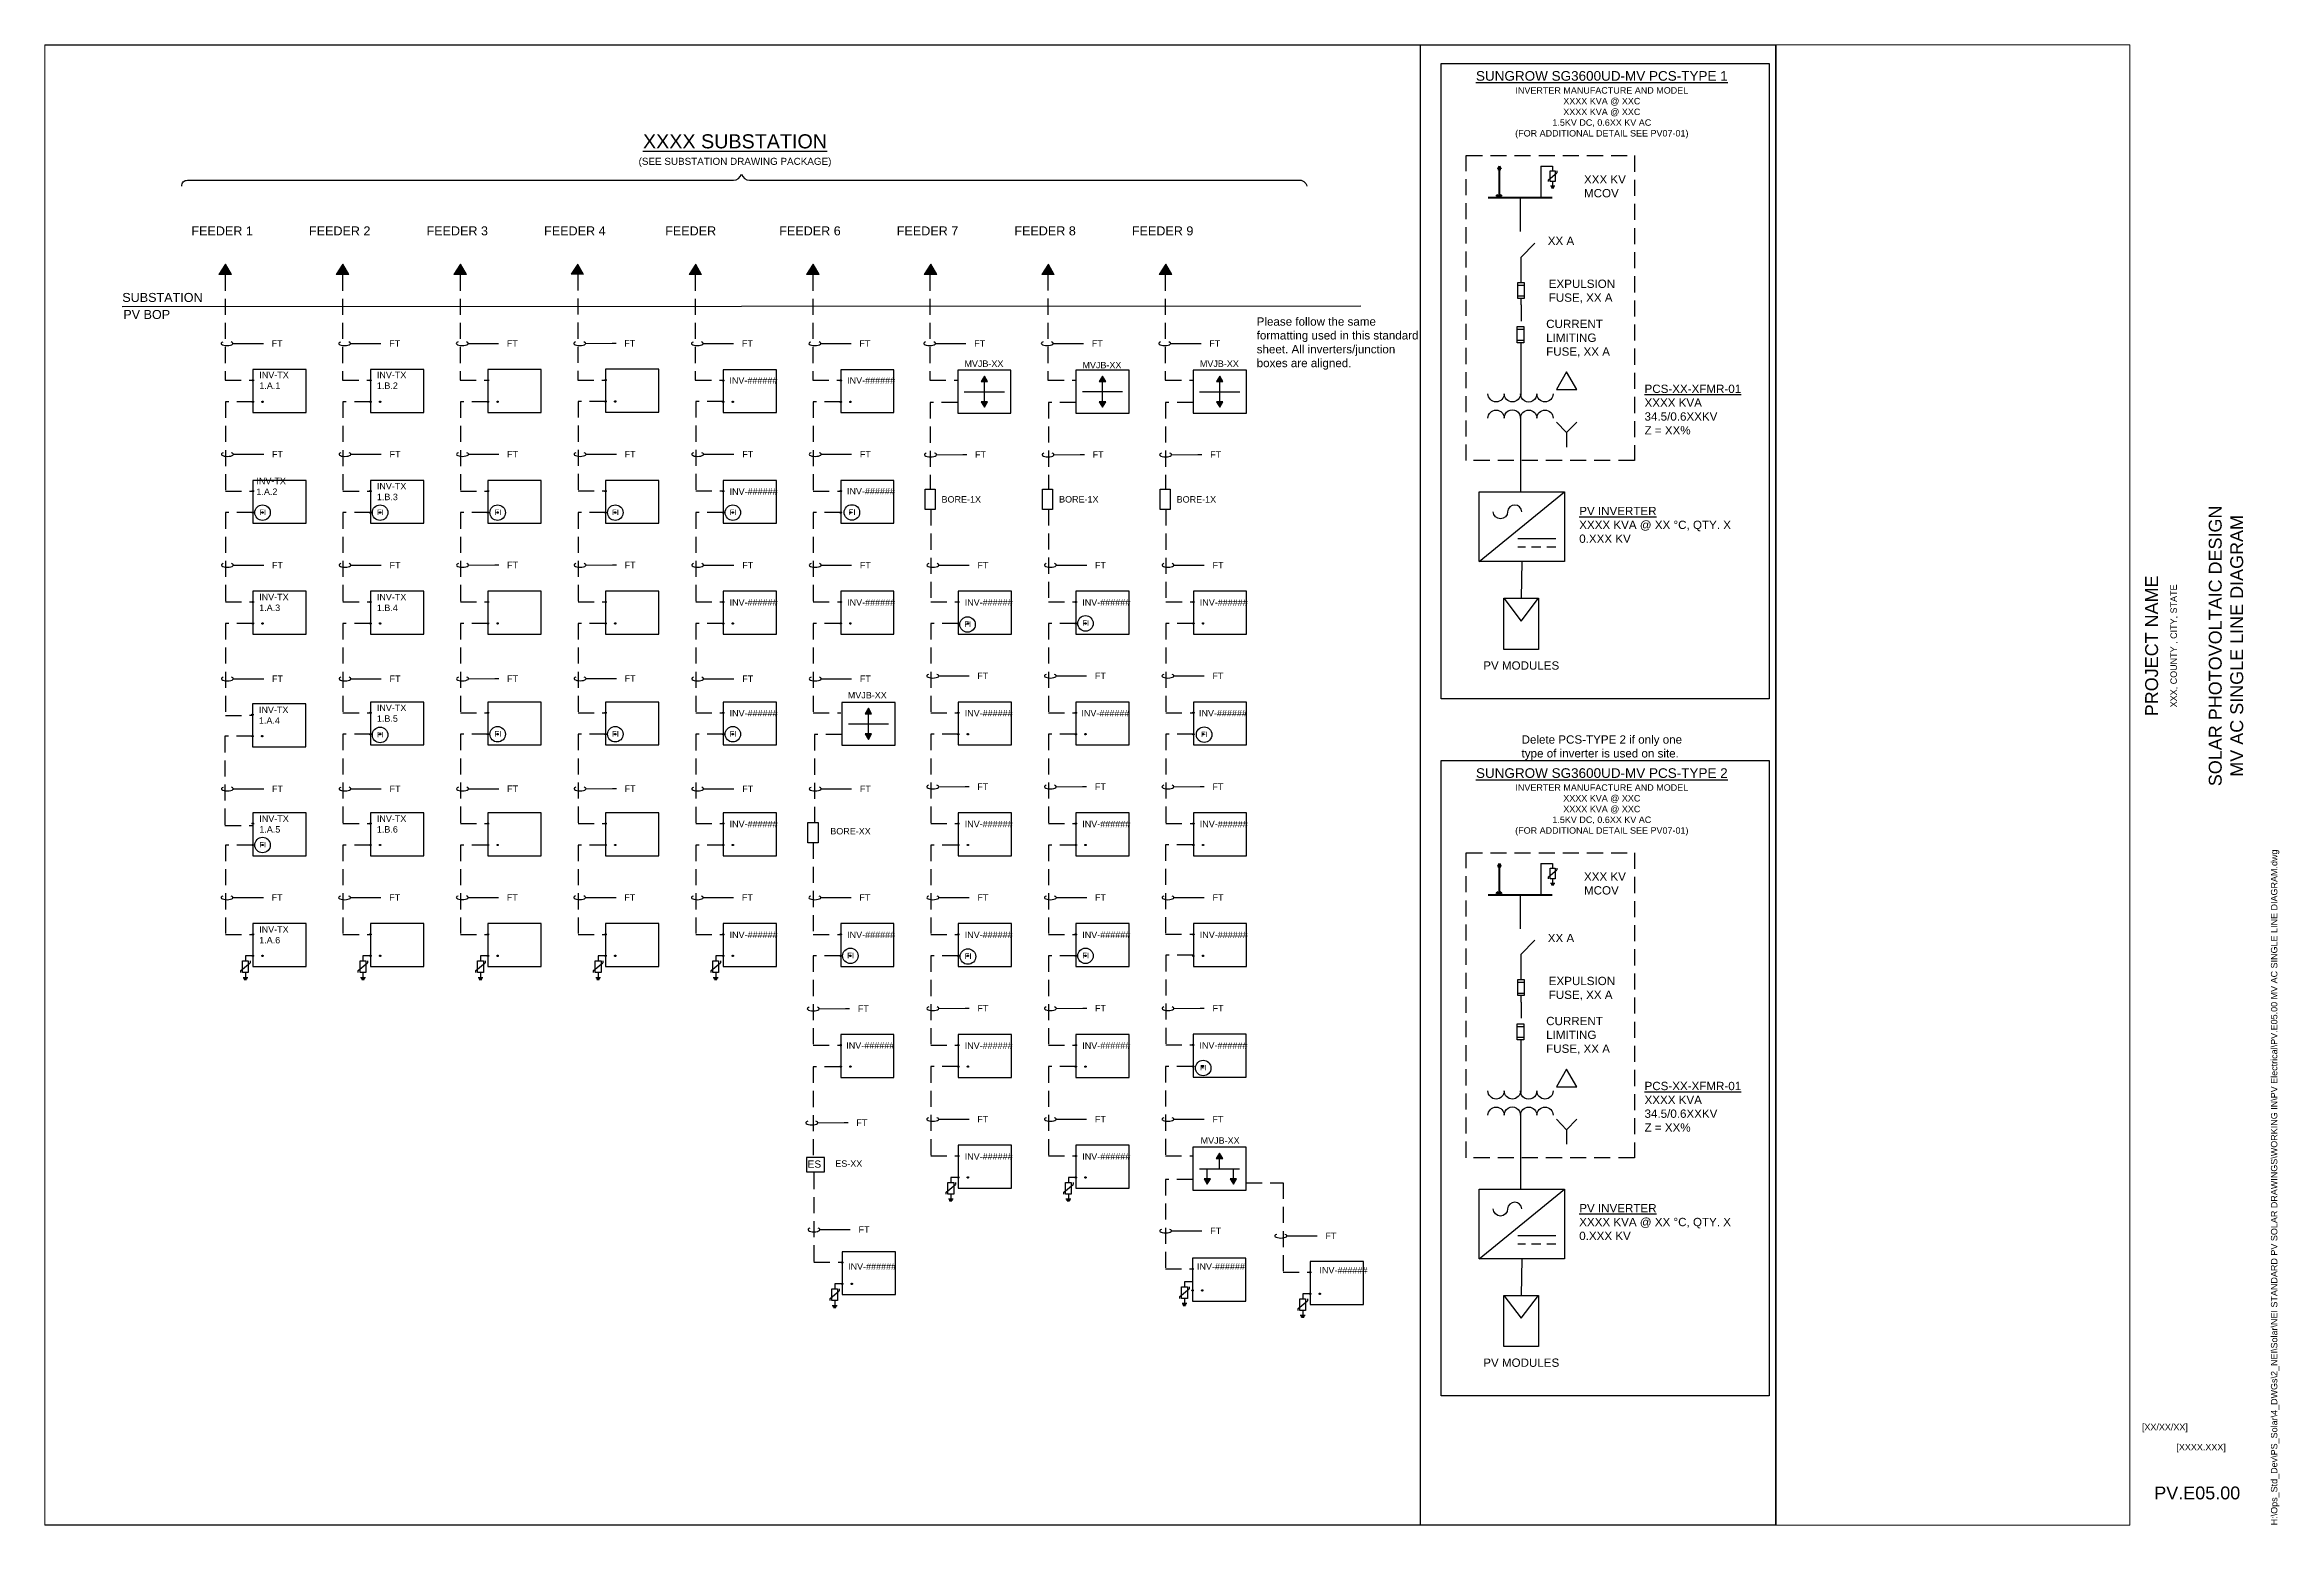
# Paper-space layout 'PV.E05.00 MV AC SINGLE LINE DIAGRAM' of a CAD drawing. Header units: feet, sheet in inches. Extents: x -2.6 to 32.1, y -1.3 to 21.7.
# The model-space entities are those that its viewports show. They can reach past a viewport. Long polylines and large blocks are cut down to what shows.
import ezdxf
from ezdxf import colors
from ezdxf.entities.mleader import LeaderData, LeaderLine
from ezdxf.enums import TextEntityAlignment as Align
from ezdxf.math import Vec2, Vec3

# ---------------------------------------------------------------- set-up
doc = ezdxf.new("R2010")
doc.units = ezdxf.units.FT
doc.header["$MEASUREMENT"] = 0
for name, pattern in [('DASHED2', [0.375, 0.25, -0.125]), ('HIDDEN', [0.375, 0.25, -0.125]), ('PHANTOM2', [1.25, 0.625, -0.125, 0.125, -0.125, 0.125, -0.125])]:
    doc.linetypes.add(name, pattern=pattern)
for name, color, linetype in [('E-1LIN', 4, 'Continuous'), ('E-1LIN-EQPM-ENCL', 7, 'PHANTOM2'), ('E-LV-EQUP', 211, 'Continuous'), ('G-ANNO-TEXT', 1, 'Continuous'), ('G-ANNO-TEXT-BOUNDARY', 253, 'Continuous'), ('G-ANNO-TTBL', 1, 'Continuous'), ('G-TEXT', 7, 'Continuous'), ('PV-MV-EQUIP', 162, 'Continuous'), ('PV-UG-MV-CABLE', 5, 'HIDDEN')]:
    doc.layers.add(name, color=color, linetype=linetype)
doc.layers.add('G-NPLT', color=67, linetype='Continuous', plot=False)
doc.layers.add('VP', color=31, linetype='Continuous', plot=False)
doc.layers.add('PV-PCS BOUNDARY', color=224, linetype='DASHED2', lineweight=0)
doc.styles.add('NEI-A', font='arial.ttf')

psp = doc.layouts.new('PV.E05.00 MV AC SINGLE LINE DIAGRAM')

# ---------------------------------------------------------------- texts
at = {"layer": 'G-ANNO-TEXT', "char_height": 0.15, "attachment_point": 2, "style": 'NEI-A'}
for s, insert in [('{\\LSUNGROW SG3600UD-MV PCS-TYPE 1\\P\\H0.66667x;\\lINVERTER MANUFACTURE AND MODEL\\PXXXX KVA @ XXC\\PXXXX KVA @ XXC\\P1.5KV DC, 0.6XX KV AC\\P(FOR ADDITIONAL DETAIL SEE PV07-01)}', (21.565, 21.329)), ('{\\LSUNGROW SG3600UD-MV PCS-TYPE 2\\P\\H0.66667x;\\lINVERTER MANUFACTURE AND MODEL\\PXXXX KVA @ XXC\\PXXXX KVA @ XXC\\P1.5KV DC, 0.6XX KV AC\\P(FOR ADDITIONAL DETAIL SEE PV07-01)}', (21.565, 10.494))]:
    psp.add_mtext(s, dxfattribs=dict(at, insert=insert))
at = {"layer": 'G-ANNO-TEXT', "attachment_point": 4, "style": 'NEI-A'}
for s, width, gutter_width, heights, insert, char_height in [('XXX KV^JMCOV', 0.74193, 0.706, [0], (21.288, 19.538), 0.12902), ('XX A', 0.43784, 0.706, [0], (20.725, 18.691), 0.129), ('EXPULSION^JFUSE, XX A', 2.55299, 0.706, [0], (20.74, 17.904), 0.12902), ('CURRENT\\PLIMITING^JFUSE, XX A', 2.55299, 0.706, [0], (20.7, 17.173), 0.12902), ('{\\LPCS-XX-XFMR-01\\P}XXXX KVA^J34.5/0.6XXKV\\PZ = XX%', 1.90149, 2.220446049250313e-16, [0.798], (22.229, 16.068), 0.12902), ('{\\LPV INVERTER}\\PXXXX KVA @ XX %%DC, QTY. X^J0.XXX KV', 2.39686, 0.706, [0], (21.214, 14.276), 0.12902), ('PV MODULES', 2.55299, 0.706, [0], (19.722, 12.09), 0.129), ('XXX KV^JMCOV', 0.74193, 0.706, [0], (21.288, 8.703), 0.12902), ('XX A', 0.43784, 0.706, [0], (20.725, 7.856), 0.129), ('EXPULSION^JFUSE, XX A', 2.55299, 0.706, [0], (20.74, 7.069), 0.12902), ('CURRENT\\PLIMITING^JFUSE, XX A', 2.55299, 0.706, [0], (20.7, 6.339), 0.12902), ('{\\LPCS-XX-XFMR-01\\P}XXXX KVA^J34.5/0.6XXKV\\PZ = XX%', 1.90149, 2.220446049250313e-16, [0.798], (22.229, 5.233), 0.12902), ('{\\LPV INVERTER\\P}XXXX KVA @ XX %%DC, QTY. X^J0.XXX KV', 2.39686, 0.706, [0], (21.214, 3.441), 0.12902), ('PV MODULES', 2.55299, 0.706, [0], (19.722, 1.255), 0.129)]:
    psp.add_mtext_dynamic_manual_height_columns(s, width=width, gutter_width=gutter_width, heights=heights, dxfattribs=dict(at, insert=insert, char_height=char_height))
at = {"layer": 'G-ANNO-TTBL', "style": 'NEI-A'}
psp.add_text('XXX, COUNTY , CITY, STATE', height=0.1, rotation=90, dxfattribs=at).set_placement((30.461, 12.396), align=Align.MIDDLE)
at = {"layer": 'G-ANNO-TTBL', "char_height": 0.2, "attachment_point": 5, "rotation": 90, "style": 'NEI-A'}
for s, insert in [('SOLAR PHOTOVOLTAIC DESIGN\\PMV AC SINGLE LINE DIAGRAM', (31.267, 12.396)), ('PROJECT NAME', (30.111, 12.396))]:
    psp.add_mtext_dynamic_manual_height_columns(s, width=7.8846, gutter_width=0.5, heights=[0], dxfattribs=dict(at, insert=insert))
at = {"layer": 'G-ANNO-TTBL', "style": 'NEI-A'}
for s, width, insert, char_height, attachment_point in [('[XX/XX/XX]', 0.85482, (29.959, 0.241), 0.1, 4), ('[XXXX.XXX]', 0.85482, (30.879, -0.072), 0.1, 5), ('PV.E05.00', 1.7218, (30.819, -0.77), 0.2, 5)]:
    psp.add_mtext_dynamic_manual_height_columns(s, width=width, gutter_width=0.5, heights=[0], dxfattribs=dict(at, insert=insert, char_height=char_height, attachment_point=attachment_point))
at = {"layer": 'G-NPLT', "attachment_point": 4, "style": 'NEI-A'}
for s, heights, insert, char_height in [('Please follow the same formatting used in this standard sheet. All inverters/junction boxes are aligned.', [2.116], (16.201, 17.095), 0.129015), ('Delete PCS-TYPE 2 if only one type of inverter is used on site.', [0.728], (20.318, 10.814), 0.12902)]:
    psp.add_mtext_dynamic_manual_height_columns(s, width=2.5348, gutter_width=0.706, heights=heights, dxfattribs=dict(at, insert=insert, char_height=char_height))
at = {"layer": 'G-NPLT', "insert": (31.964, -1.272), "char_height": 0.1, "width": 13.97168, "attachment_point": 1, "rotation": 90, "style": 'NEI-A'}
psp.add_mtext('H:\\\\Ops_Std_Dev\\\\PS_Solar\\\\4_DWGs\\\\2_NEI\\\\Solar\\\\NEI STANDARD PV SOLAR DRAWINGS\\\\WORKING IN\\\\PV Electrical\\\\PV.E05.00 MV AC SINGLE LINE DIAGRAM.dwg', dxfattribs=at)

msp = doc.modelspace()

# ---------------------------------------------------------------- texts
at = {"layer": 'G-ANNO-TEXT', "style": 'NEI-A'}
for s, width, gutter_width, heights, insert, char_height, attachment_point in [('FEEDER 1', 1.27306, 0.765, [0], (17.733, -15.57), 0.1399, 6), ('FEEDER 2', 1.22426, 0.765, [0], (19.56, -15.57), 0.1399, 6), ('FEEDER 3', 1.26609, 0.765, [0], (21.387, -15.57), 0.1399, 6), ('FEEDER 4', 1.20335, 0.765, [0], (23.215, -15.57), 0.1399, 6), ('FEEDER \xa0', 1.17547, 0.765, [0], (25.042, -15.57), 0.1399, 6), ('FEEDER 6', 1.24518, 0.765, [0], (26.869, -15.57), 0.1399, 6), ('FEEDER 7', 1.23821, 0.765, [0], (28.696, -15.57), 0.1399, 6), ('FEEDER 8', 1.28003, 0.765, [0], (30.523, -15.57), 0.1399, 6), ('FEEDER 9', 1.23123, 0.765, [0], (32.35, -15.57), 0.1399, 6), ('MVJB-XX', 0.64995, 0.587, [0], (28.792, -17.634), 0.1, 4), ('MVJB-XX', 0.64995, 0.587, [0], (30.626, -17.656), 0.1, 4), ('MVJB-XX', 0.64995, 0.587, [0], (32.451, -17.634), 0.1, 4), ('INV-TX 1.A.1', 0.4444, 0.467, [0], (17.833, -17.892), 0.1, 4), ('INV-TX 1.B.2', 0.4444, 0.467, [0], (19.66, -17.892), 0.1, 4), ('INV-######', 0.4444, 0.467, [0.145], (25.139, -17.894), 0.1, 4), ('INV-######', 0.4444, 0.467, [0.145], (26.969, -17.894), 0.1, 4), ('INV-TX 1.A.2', 0.4444, 0.467, [0], (17.788, -19.54), 0.1, 4), ('INV-TX 1.B.3', 0.4444, 0.467, [0], (19.66, -19.622), 0.1, 4), ('INV-######', 0.4444, 0.467, [0.145], (25.142, -19.622), 0.1, 4), ('INV-######', 0.4444, 0.467, [0.145], (26.966, -19.615), 0.1, 4), ('BORE-1X', 0.64995, 0.587, [0], (28.436, -19.743), 0.1, 4), ('BORE-1X', 0.64995, 0.587, [0], (30.263, -19.742), 0.1, 4), ('BORE-1X', 0.64995, 0.587, [0], (32.09, -19.743), 0.1, 4), ('INV-TX 1.A.3', 0.4444, 0.467, [0], (17.831, -21.344), 0.1, 4), ('INV-TX 1.B.4', 0.4444, 0.467, [0], (19.66, -21.344), 0.1, 4), ('INV-######', 0.4444, 0.467, [0.145], (25.142, -21.344), 0.1, 4), ('INV-######', 0.4444, 0.467, [0.145], (26.969, -21.344), 0.1, 4), ('INV-######', 0.4444, 0.467, [0.145], (28.796, -21.344), 0.1, 4), ('INV-######', 0.4444, 0.467, [0.145], (30.623, -21.344), 0.1, 4), ('INV-######', 0.4444, 0.467, [0.145], (32.45, -21.344), 0.1, 4), ('MVJB-XX', 0.64995, 0.587, [0], (26.979, -22.786), 0.1, 4), ('INV-TX 1.A.4', 0.4444, 0.467, [0], (17.827, -23.096), 0.1, 4), ('INV-TX 1.B.5', 0.4444, 0.467, [0], (19.66, -23.066), 0.1, 4), ('INV-######', 0.4444, 0.467, [0.145], (25.142, -23.066), 0.1, 4), ('INV-######', 0.4444, 0.467, [0.145], (28.796, -23.065), 0.1, 4), ('INV-######', 0.4444, 0.467, [0.145], (30.61, -23.065), 0.1, 4), ('INV-######', 0.4444, 0.467, [0.145], (32.437, -23.065), 0.1, 4), ('INV-TX 1.A.5', 0.4444, 0.467, [0], (17.833, -24.788), 0.1, 4), ('INV-TX 1.B.6', 0.4444, 0.467, [0], (19.66, -24.788), 0.1, 4), ('INV-######', 0.4444, 0.467, [0.145], (25.142, -24.788), 0.1, 4), ('BORE-XX', 0.64995, 0.587, [0], (26.707, -24.9), 0.1, 4), ('INV-######', 0.4444, 0.467, [0.145], (28.796, -24.788), 0.1, 4), ('INV-######', 0.4444, 0.467, [0.145], (30.623, -24.788), 0.1, 4), ('INV-######', 0.4444, 0.467, [0.145], (32.45, -24.788), 0.1, 4), ('INV-TX 1.A.6', 0.4444, 0.467, [0], (17.831, -26.51), 0.1, 4), ('INV-######', 0.4444, 0.467, [0.145], (25.142, -26.51), 0.1, 4), ('INV-######', 0.4444, 0.467, [0.145], (26.969, -26.51), 0.1, 4), ('INV-######', 0.4444, 0.467, [0.145], (28.796, -26.51), 0.1, 4), ('INV-######', 0.4444, 0.467, [0.145], (30.623, -26.51), 0.1, 4), ('INV-######', 0.4444, 0.467, [0.145], (32.45, -26.51), 0.1, 4), ('INV-######', 0.4444, 0.467, [0.145], (26.955, -28.231), 0.1, 4), ('INV-######', 0.4444, 0.467, [0.145], (28.796, -28.232), 0.1, 4), ('INV-######', 0.4444, 0.467, [0.145], (30.623, -28.232), 0.1, 4), ('INV-######', 0.4444, 0.467, [0.145], (32.445, -28.228), 0.1, 4), ('MVJB-XX', 0.64995, 0.587, [0], (32.463, -29.707), 0.1, 4), ('ES-XX', 0.64995, 0.587, [0], (26.785, -30.066), 0.1, 4), ('INV-######', 0.4444, 0.467, [0.145], (28.796, -29.955), 0.1, 4), ('INV-######', 0.4444, 0.467, [0.145], (30.623, -29.955), 0.1, 4), ('INV-######', 0.4444, 0.467, [0.145], (26.984, -31.664), 0.1, 4), ('INV-######', 0.4444, 0.467, [0.145], (32.406, -31.665), 0.1, 4), ('INV-######', 0.4444, 0.467, [0.145], (34.31, -31.722), 0.1, 4)]:
    msp.add_mtext_dynamic_manual_height_columns(s, width=width, gutter_width=gutter_width, heights=heights, dxfattribs=dict(at, insert=insert, char_height=char_height, attachment_point=attachment_point))
at = {"layer": 'G-ANNO-TEXT', "char_height": 0.1399, "width": 1.17117, "attachment_point": 4, "style": 'NEI-A'}
for s, insert in [('SUBSTATION', (15.703, -16.605)), ('PV BOP', (15.719, -16.87))]:
    msp.add_mtext(s, dxfattribs=dict(at, insert=insert))
at = {"layer": 'G-NPLT', "insert": (41.404, -18.972), "char_height": 2.23923, "attachment_point": 1, "style": 'NEI-A'}
msp.add_mtext_dynamic_manual_height_columns('SUPERSEEDED BY VERSION TO THE LEFT', width=21.37916, gutter_width=11.196, heights=[0], dxfattribs=at)
at = {"layer": 'G-TEXT', "ltscale": 0.25, "style": 'NEI-A'}
msp.add_text('ES', height=0.1123, dxfattribs=at).set_placement((26.46, -30.129), align=Align.CENTER)

# ---------------------------------------------------------------- blocks, each defined once
blk = doc.blocks.new('SWITCH')
at = {"layer": 'E-1LIN'}
for points in [[(20.814, 18.856), (20.814, 18.645)], [(20.959, 18.532), (20.823, 18.392), (20.823, 18.212)]]:
    blk.add_lwpolyline(points, dxfattribs=at)
blk = doc.blocks.new('17')
at = {"linetype": 'Continuous'}
blk.add_lwpolyline([(0.189, 0.001), (0.297, 0.001), (0.243, 0.094)], close=True, dxfattribs=at)
for points in [[(0.172, -0.021, -1), (0.086, -0.021, -1.018893), (0, -0.021, -1), (-0.086, -0.021, -1), (-0.172, -0.021, 1.693145)], [(-0.172, -0.15, -1), (-0.086, -0.15, -1.018893), (0, -0.15, -1), (0.086, -0.15, -1), (0.172, -0.15, 1.693145)]]:
    blk.add_lwpolyline(points, format="xyb", dxfattribs=at)
for points in [[(0.189, -0.171), (0.243, -0.226), (0.298, -0.171)], [(0.243, -0.226), (0.243, -0.303)]]:
    blk.add_lwpolyline(points, dxfattribs=at)
blk = doc.blocks.new('E-005')
at = {"layer": 'E-LV-EQUP'}
blk.add_line((-0.384, 0), (0.384, 0.625), dxfattribs=at)
blk.add_lwpolyline([(0.384, 0), (-0.384, 0), (-0.384, 0.625), (0.384, 0.625)], close=True, dxfattribs=at)
at = {"layer": 'G-ANNO-TEXT'}
for p, q in [((0.305, 0.205), (-0.035, 0.205)), ((0.034, 0.129), (-0.035, 0.129)), ((0.171, 0.129), (0.086, 0.129)), ((0.305, 0.129), (0.224, 0.129))]:
    blk.add_line(p, q, dxfattribs=at)
blk.add_lwpolyline([(0, 0.447, 0.930827), (-0.128, 0.447, -1), (-0.256, 0.447)], format="xyb", dxfattribs=at)
blk = doc.blocks.new('1LIN-FUSE')
at = {"color": 4, "linetype": 'Continuous'}
blk.add_lwpolyline([(-0.05, 0), (0.05, 0), (0.05, -0.25), (-0.05, -0.25)], close=True, dxfattribs=at)
for points in [[(-0.05, -0.04), (0.05, -0.04)], [(-0.05, -0.21), (0.05, -0.21)]]:
    blk.add_lwpolyline(points, dxfattribs=at)
blk = doc.blocks.new('A$Cc326a1cc')
for p, q in [((-0.486, 0.026), (-0.486, -0.024)), ((-0.466, 0.037), (-0.466, -0.037)), ((-0.444, 0.049), (-0.444, -0.049)), ((-0.346, 0), (-0.444, 0))]:
    blk.add_line(p, q)
for points in [[(-0.346, 0.096), (-0.304, 0.096)], [(-0.304, 0.096), (-0.147, -0.096)], [(0, 0), (-0.106, 0)], [(-0.106, -0.096), (-0.147, -0.096)]]:
    blk.add_lwpolyline(points)
blk.add_lwpolyline([(-0.106, 0.06), (-0.106, -0.06), (-0.346, -0.06), (-0.346, 0.06)], close=True)
blk = doc.blocks.new('*U45')
at = {"linetype": 'Continuous'}
blk.add_lwpolyline([(0.828, 0.167), (0, 0.167), (0, -0.5), (0.828, -0.5)], close=True, dxfattribs=at)
at = {"layer": 'Defpoints', "linetype": 'DASHED2'}
for centre in [(0, 0), (0, -0.333), (0.15, -0.333)]:
    blk.add_circle(centre, 0.01, dxfattribs=at)
blk = doc.blocks.new('ARROW')
h = blk.add_hatch()
h.set_pattern_fill('ANSI31', color=256)
h.paths.add_polyline_path([(0, 0), (-0.074, -0.114), (0.066, -0.114)])
h = blk.add_hatch(color=256)
h.dxf.hatch_style = 1
h.paths.add_polyline_path([(0, 0), (-0.074, -0.114), (0.066, -0.114)])
blk.add_lwpolyline([(0, 0), (-0.074, -0.114), (0.066, -0.114), (0, 0)], close=True)
blk = doc.blocks.new('FAULT INDICATOR')
at = {"layer": 'E-1LIN'}
blk.add_circle((0, 0), 0.141, dxfattribs=at)
at = {"layer": 'E-1LIN', "insert": (-0.058, 0.056), "char_height": 0.1, "attachment_point": 1, "style": 'NEI-A'}
blk.add_mtext_dynamic_manual_height_columns('FI', width=0.49016, gutter_width=0.547, heights=[0], dxfattribs=at)
blk = doc.blocks.new('*U51')
h = blk.add_hatch(color=256)
h.dxf.hatch_style = 1
h.paths.add_polyline_path([(0.299, 0.175), (0.262, 0.113), (0.335, 0.113)])
h = blk.add_hatch(color=256)
h.dxf.hatch_style = 1
h.paths.add_polyline_path([(0.299, -0.175), (0.335, -0.113), (0.262, -0.113)])
for points in [[(0.074, 0), (0.524, 0)], [(0.299, -0.113), (0.299, 0.113)]]:
    blk.add_lwpolyline(points)
for points in [[(0.262, 0.113), (0.335, 0.113), (0.299, 0.175)], [(0.335, -0.113), (0.262, -0.113), (0.299, -0.175)]]:
    blk.add_lwpolyline(points, close=True)
at = {"layer": 'PV-MV-EQUIP', "linetype": 'Continuous'}
blk.add_lwpolyline([(0, -0.24), (0.597, -0.24), (0.597, 0.24), (0, 0.24)], close=True, dxfattribs=at)
blk = doc.blocks.new('Equipment Callout Arrowhead .75')
at = {"color": 0}
blk.add_ellipse((-0.25, 0), major_axis=(0.743, 0), ratio=0.350959, start_param=-0.80282, end_param=3.944413, dxfattribs=at)
blk = doc.blocks.new('*U46')
at = {"linetype": 'Continuous'}
blk.add_lwpolyline([(0.828, 0.167), (0, 0.167), (0, -0.5), (0.828, -0.5)], close=True, dxfattribs=at)
at = {"layer": 'Defpoints', "linetype": 'DASHED2'}
for centre in [(0, 0), (0, -0.333), (0.15, -0.333)]:
    blk.add_circle(centre, 0.01, dxfattribs=at)
blk = doc.blocks.new('*U47')
at = {"linetype": 'Continuous'}
blk.add_lwpolyline([(0.828, 0.167), (0, 0.167), (0, -0.5), (0.828, -0.5)], close=True, dxfattribs=at)
at = {"layer": 'Defpoints', "linetype": 'DASHED2'}
for centre in [(0, 0), (0, -0.333), (0.15, -0.333)]:
    blk.add_circle(centre, 0.01, dxfattribs=at)
blk = doc.blocks.new('*U48')
at = {"linetype": 'Continuous'}
blk.add_lwpolyline([(0.828, 0.167), (0, 0.167), (0, -0.5), (0.828, -0.5)], close=True, dxfattribs=at)
at = {"layer": 'Defpoints', "linetype": 'DASHED2'}
for centre in [(0, 0), (0, -0.333), (0.15, -0.333)]:
    blk.add_circle(centre, 0.01, dxfattribs=at)
blk = doc.blocks.new('3 WAY MV JB')
h = blk.add_hatch(color=256)
h.dxf.hatch_style = 1
h.paths.add_polyline_path([(0.32, -0.07), (0.282, -0.137), (0.359, -0.137)])
h = blk.add_hatch(color=256)
h.dxf.hatch_style = 1
h.paths.add_polyline_path([(0.173, -0.445), (0.211, -0.378), (0.134, -0.378)])
h = blk.add_hatch(color=256)
h.dxf.hatch_style = 1
h.paths.add_polyline_path([(0.488, -0.445), (0.526, -0.378), (0.449, -0.378)])
for points in [[(0.079, -0.258), (0.562, -0.258)], [(0.173, -0.378), (0.173, -0.258)], [(0.32, -0.258), (0.32, -0.137)], [(0.488, -0.378), (0.488, -0.258)]]:
    blk.add_lwpolyline(points)
for points in [[(0.282, -0.137), (0.359, -0.137), (0.32, -0.07)], [(0.211, -0.378), (0.134, -0.378), (0.173, -0.445)], [(0.526, -0.378), (0.449, -0.378), (0.488, -0.445)]]:
    blk.add_lwpolyline(points, close=True)
at = {"layer": 'PV-MV-EQUIP', "linetype": 'Continuous'}
blk.add_lwpolyline([(0, -0.515), (0.641, -0.515), (0.641, 0), (0, 0)], close=True, dxfattribs=at)

# ---------------------------------------------------------------- linework, layer by layer
at = {"layer": 'Defpoints', "color": 5}
msp.add_line((35.875, -12.676), (35.875, -35.686), dxfattribs=at)
for points in [[(14.495, -12.676), (41.404, -12.676), (41.404, -35.686), (14.495, -35.686)], [(41.404, -12.676), (68.314, -12.676), (68.314, -35.686), (41.404, -35.686)]]:
    msp.add_lwpolyline(points, close=True, dxfattribs=at)
at = {"layer": 'E-1LIN'}
for points in [[(17.733, -26.836), (17.617, -26.836)], [(19.56, -26.836), (19.444, -26.836)], [(21.387, -26.836), (21.271, -26.836)], [(23.215, -26.836), (23.099, -26.836)], [(25.042, -26.836), (24.926, -26.836)], [(28.696, -30.28), (28.58, -30.28)], [(30.523, -30.28), (30.407, -30.28)], [(26.891, -31.934), (26.775, -31.934)], [(32.328, -31.903), (32.212, -31.903)], [(34.164, -32.089), (34.049, -32.089)]]:
    msp.add_lwpolyline(points, dxfattribs=at)
at = {"layer": 'G-ANNO-TEXT', "flags": 128}
msp.add_lwpolyline([(16.628, -14.876, -0.463783), (16.715, -14.783), (25.201, -14.783, 0.298343), (25.327, -14.69, 0.298343), (25.453, -14.783), (33.979, -14.783, -0.4246), (34.112, -14.876)], format="xyb", dxfattribs=at)
at = {"layer": 'G-ANNO-TEXT-BOUNDARY', "flags": 128}
msp.add_lwpolyline([(34.953, -16.741), (15.701, -16.749)], dxfattribs=at)
at = {"layer": 'G-TEXT', "ltscale": 0.25, "flags": 128}
msp.add_lwpolyline([(26.335, -30.193), (26.615, -30.193), (26.615, -29.968), (26.335, -29.968)], close=True, dxfattribs=at)
at = {"layer": 'PV-MV-EQUIP', "linetype": 'Continuous'}
for points in [[(28.336, -19.586), (28.336, -19.899), (28.179, -19.899), (28.179, -19.586)], [(30.163, -19.585), (30.163, -19.898), (30.006, -19.898), (30.006, -19.585)], [(31.99, -19.586), (31.99, -19.899), (31.833, -19.899), (31.833, -19.586)], [(26.516, -24.765), (26.516, -25.078), (26.36, -25.078), (26.36, -24.765)]]:
    msp.add_lwpolyline(points, close=True, dxfattribs=at)
at = {"layer": 'PV-UG-MV-CABLE'}
for points in [[(17.3, -16.249), (17.301, -17.892), (17.733, -17.892)], [(19.127, -16.249), (19.128, -17.892), (19.56, -17.892)], [(20.954, -16.249), (20.955, -17.892), (21.387, -17.892)], [(22.781, -16.245), (22.782, -17.888), (23.215, -17.888)], [(24.609, -16.249), (24.609, -17.892), (25.042, -17.892)], [(26.436, -16.249), (26.436, -17.892), (26.869, -17.892)], [(28.254, -16.249), (28.255, -17.892), (28.687, -17.892)], [(30.09, -16.248), (30.09, -17.891), (30.523, -17.891)], [(31.913, -16.249), (31.913, -17.892), (32.346, -17.892)], [(17.733, -18.225), (17.306, -18.225), (17.306, -19.614), (17.733, -19.614)], [(19.56, -18.225), (19.133, -18.225), (19.133, -19.614), (19.56, -19.614)], [(21.387, -18.225), (20.96, -18.225), (20.96, -19.614), (21.387, -19.614)], [(23.215, -18.221), (22.787, -18.221), (22.787, -19.61), (23.214, -19.61)], [(25.042, -18.221), (24.615, -18.221), (24.615, -19.61), (25.042, -19.61)], [(26.869, -18.225), (26.442, -18.225), (26.442, -19.614), (26.869, -19.614)], [(28.687, -18.236), (28.26, -18.236), (28.26, -19.586)], [(30.523, -18.235), (30.096, -18.235), (30.096, -19.585)], [(32.346, -18.235), (31.919, -18.235), (31.919, -19.586)], [(17.733, -19.948), (17.306, -19.948), (17.306, -21.337), (17.733, -21.337)], [(19.56, -19.948), (19.133, -19.948), (19.133, -21.337), (19.56, -21.337)], [(21.387, -19.948), (20.96, -19.948), (20.96, -21.337), (21.387, -21.337)], [(23.215, -19.948), (22.787, -19.948), (22.787, -21.337), (23.214, -21.337)], [(25.042, -19.948), (24.615, -19.948), (24.615, -21.337), (25.042, -21.337)], [(26.869, -19.948), (26.442, -19.948), (26.442, -21.337), (26.869, -21.337)], [(28.27, -19.899), (28.27, -21.337), (28.696, -21.337)], [(30.097, -19.898), (30.097, -21.337), (30.523, -21.337)], [(31.924, -19.899), (31.924, -21.337), (32.35, -21.337)], [(17.733, -21.67), (17.306, -21.67), (17.306, -23.102), (17.727, -23.098)], [(19.56, -21.67), (19.133, -21.67), (19.133, -23.059), (19.56, -23.059)], [(21.387, -21.67), (20.96, -21.67), (20.96, -23.059), (21.387, -23.059)], [(23.215, -21.67), (22.787, -21.67), (22.787, -23.059), (23.214, -23.059)], [(25.042, -21.67), (24.615, -21.67), (24.615, -23.059), (25.042, -23.059)], [(26.869, -21.67), (26.442, -21.67), (26.442, -23.059), (26.869, -23.059)], [(28.696, -21.67), (28.269, -21.67), (28.269, -23.059), (28.696, -23.059)], [(30.523, -21.67), (30.096, -21.67), (30.096, -23.059), (30.523, -23.059)], [(32.35, -21.67), (31.923, -21.67), (31.923, -23.059), (32.35, -23.059)], [(17.727, -23.424), (17.299, -23.424), (17.299, -24.813), (17.727, -24.813)], [(19.56, -23.392), (19.133, -23.392), (19.133, -24.781), (19.56, -24.781)], [(21.387, -23.392), (20.96, -23.392), (20.96, -24.781), (21.387, -24.781)], [(23.215, -23.392), (22.787, -23.392), (22.787, -24.781), (23.214, -24.781)], [(25.042, -23.393), (24.615, -23.393), (24.615, -24.782), (25.042, -24.782)], [(26.886, -23.397), (26.459, -23.397), (26.459, -24.765)], [(28.696, -23.392), (28.269, -23.392), (28.269, -24.781), (28.696, -24.781)], [(30.523, -23.392), (30.096, -23.392), (30.096, -24.781), (30.523, -24.781)], [(32.35, -23.392), (31.923, -23.392), (31.923, -24.781), (32.35, -24.781)], [(17.733, -25.114), (17.306, -25.114), (17.306, -26.503), (17.733, -26.503)], [(19.56, -25.114), (19.133, -25.114), (19.133, -26.503), (19.56, -26.503)], [(21.387, -25.114), (20.96, -25.114), (20.96, -26.503), (21.387, -26.503)], [(23.215, -25.114), (22.787, -25.114), (22.787, -26.503), (23.214, -26.503)], [(25.042, -25.114), (24.615, -25.114), (24.615, -26.503), (25.042, -26.503)], [(26.442, -25.078), (26.442, -26.503), (26.869, -26.503)], [(28.696, -25.114), (28.269, -25.114), (28.269, -26.503), (28.696, -26.503)], [(30.523, -25.114), (30.096, -25.114), (30.096, -26.503), (30.523, -26.503)], [(32.345, -25.11), (31.918, -25.11), (31.918, -26.499), (32.345, -26.499)], [(26.869, -26.836), (26.442, -26.836), (26.442, -28.225), (26.869, -28.225)], [(28.696, -26.836), (28.269, -26.836), (28.269, -28.225), (28.696, -28.225)], [(30.523, -26.836), (30.096, -26.836), (30.096, -28.225), (30.523, -28.225)], [(32.348, -26.828), (31.921, -26.828), (31.921, -28.217), (32.348, -28.217)], [(26.866, -28.561), (26.439, -28.561), (26.439, -29.95)], [(28.696, -28.558), (28.269, -28.558), (28.269, -29.947), (28.696, -29.947)], [(30.523, -28.558), (30.096, -28.558), (30.096, -29.947), (30.523, -29.947)], [(32.345, -28.554), (31.918, -28.554), (31.918, -29.943), (32.345, -29.943)], [(26.452, -30.21), (26.452, -31.599), (26.88, -31.599)], [(32.342, -30.311), (31.915, -30.311), (31.915, -31.7), (32.342, -31.7)], [(33.17, -30.363), (33.743, -30.363), (33.743, -31.752), (34.17, -31.752)]]:
    msp.add_lwpolyline(points, dxfattribs=at)

# ---------------------------------------------------------------- block references
for name, p, xscale, yscale, zscale in [('*U51', (28.687, -18.069), 1.387623779437333, 1.387623779437333, 1.387623779437333), ('*U51', (30.522, -18.068), 1.387623779437333, 1.387623779437333, 1.387623779437333), ('*U51', (32.345, -18.069), 1.387623779437333, 1.387623779437333, 1.387623779437333), ('FAULT INDICATOR', (17.883, -19.948), 0.8542186844683534, 0.8542186844683534, 0.8542186844683534), ('FAULT INDICATOR', (19.71, -19.948), 0.8542186844683534, 0.8542186844683534, 0.8542186844683534), ('FAULT INDICATOR', (21.537, -19.948), 0.8542186844683534, 0.8542186844683534, 0.8542186844683534), ('FAULT INDICATOR', (23.365, -19.948), 0.8542186844683534, 0.8542186844683534, 0.8542186844683534), ('FAULT INDICATOR', (25.192, -19.948), 0.8542186844683534, 0.8542186844683534, 0.8542186844683534), ('FAULT INDICATOR', (27.043, -19.945), 0.8542186844683534, 0.8542186844683534, 0.8542186844683534), ('FAULT INDICATOR', (28.84, -21.687), 0.8542186844683534, 0.8542186844683534, 0.8542186844683534), ('FAULT INDICATOR', (30.673, -21.67), 0.8542186844683534, 0.8542186844683534, 0.8542186844683534), ('*U51', (26.885, -23.231), 1.387623779437333, 1.387623779437333, 1.387623779437333), ('FAULT INDICATOR', (19.71, -23.403), 0.8542186844683534, 0.8542186844683534, 0.8542186844683534), ('FAULT INDICATOR', (21.537, -23.392), 0.8542186844683534, 0.8542186844683534, 0.8542186844683534), ('FAULT INDICATOR', (23.365, -23.392), 0.8542186844683534, 0.8542186844683534, 0.8542186844683534), ('FAULT INDICATOR', (25.192, -23.392), 0.8542186844683534, 0.8542186844683534, 0.8542186844683534), ('FAULT INDICATOR', (32.517, -23.399), 0.8542186844683534, 0.8542186844683534, 0.8542186844683534), ('FAULT INDICATOR', (17.883, -25.114), 0.8542186844683534, 0.8542186844683534, 0.8542186844683534), ('FAULT INDICATOR', (27.019, -26.836), 0.8542186844683534, 0.8542186844683534, 0.8542186844683534), ('FAULT INDICATOR', (28.846, -26.847), 0.8542186844683534, 0.8542186844683534, 0.8542186844683534), ('FAULT INDICATOR', (30.673, -26.836), 0.8542186844683534, 0.8542186844683534, 0.8542186844683534), ('FAULT INDICATOR', (32.503, -28.58), 0.8542186844683534, 0.8542186844683534, 0.8542186844683534), ('3 WAY MV JB', (32.342, -29.811), 1.29288198113958, 1.29288198113958, 1.29288198113958)]:
    msp.add_blockref(name, p, dxfattribs=dict(xscale=xscale, yscale=yscale, zscale=zscale))
at = {"layer": 'E-1LIN', "xscale": 0.7534336403886895, "yscale": 0.7534336403886895, "zscale": 0.7534336403886895, "rotation": 90}
for p in [(17.617, -26.836), (19.444, -26.836), (21.271, -26.836), (23.099, -26.836), (24.926, -26.836), (28.58, -30.28), (30.407, -30.28), (26.775, -31.934), (32.211, -31.902), (34.049, -32.088)]:
    msp.add_blockref('A$Cc326a1cc', p, dxfattribs=at)
at = {"layer": 'E-1LIN-EQPM-ENCL'}
for name, p in [('*U45', (17.733, -17.892)), ('*U45', (19.56, -17.892)), ('*U45', (21.387, -17.892)), ('*U45', (23.215, -17.888)), ('*U45', (25.042, -17.894)), ('*U45', (26.869, -17.894)), ('*U45', (17.733, -19.614)), ('*U45', (19.56, -19.614)), ('*U45', (21.387, -19.614)), ('*U45', (23.215, -19.614)), ('*U45', (25.042, -19.614)), ('*U45', (26.869, -19.614)), ('*U45', (17.733, -21.337)), ('*U45', (19.56, -21.337)), ('*U45', (21.387, -21.337)), ('*U45', (23.215, -21.337)), ('*U45', (25.042, -21.337)), ('*U45', (26.869, -21.337)), ('*U45', (28.696, -21.337)), ('*U45', (30.523, -21.337)), ('*U45', (32.35, -21.337)), ('*U45', (17.727, -23.088)), ('*U45', (19.56, -23.059)), ('*U45', (21.387, -23.059)), ('*U45', (23.215, -23.059)), ('*U45', (25.042, -23.059)), ('*U45', (28.696, -23.059)), ('*U45', (30.523, -23.059)), ('*U45', (32.35, -23.059)), ('*U45', (17.733, -24.781)), ('*U45', (19.56, -24.781)), ('*U45', (21.387, -24.781)), ('*U45', (23.215, -24.781)), ('*U45', (25.042, -24.781)), ('*U45', (28.696, -24.781)), ('*U45', (30.523, -24.781)), ('*U45', (32.35, -24.781)), ('*U45', (17.733, -26.503)), ('*U45', (19.56, -26.503)), ('*U45', (21.387, -26.503)), ('*U45', (23.215, -26.503)), ('*U45', (25.042, -26.503)), ('*U45', (26.869, -26.503)), ('*U45', (28.696, -26.503)), ('*U45', (30.523, -26.503)), ('*U45', (32.35, -26.503)), ('*U45', (26.869, -28.225)), ('*U45', (28.696, -28.225)), ('*U45', (30.523, -28.225)), ('*U46', (32.345, -28.221)), ('*U45', (28.696, -29.947)), ('*U45', (30.523, -29.947)), ('*U45', (26.891, -31.601)), ('*U47', (32.338, -31.703)), ('*U48', (34.165, -31.755))]:
    msp.add_blockref(name, p, dxfattribs=at)
at = {"layer": 'PV-PCS BOUNDARY', "xscale": 1.39854621569094, "yscale": 1.39854621569094, "zscale": 1.39854621569094}
for p in [(17.306, -16.089), (19.133, -16.089), (20.96, -16.089), (22.781, -16.085), (24.615, -16.089), (26.442, -16.089), (28.269, -16.089), (30.096, -16.089), (31.923, -16.089)]:
    msp.add_blockref('ARROW', p, dxfattribs=at)

msp.set_redraw_order([(e.dxf.handle, doc.entitydb.next_handle()) for e in msp.query("TEXT MTEXT ATTDEF DIMENSION ARC_DIMENSION")])  # texts and dimensions are drawn at this point

# ---------------------------------------------------------------- leaders
at = {"layer": 'G-ANNO-TEXT'}
ml = msp.add_multileader_mtext('Standard', dxfattribs=at)
ml.set_content(' FT', color=256, style='NEI-A')
ml.set_leader_properties()
ml.set_arrow_properties(name='Equipment Callout Arrowhead .75')
ml.build(insert=Vec2(0, 0))
ml.multileader.update_dxf_attribs({"dogleg_length": 0.0625, "arrow_head_size": 0.125})
ctx = ml.context
ctx.base_point, ctx.char_height, ctx.arrow_head_size, ctx.landing_gap_size, ctx.plane_origin = Vec3(17.896, -17.319), 0.1, 0.125, 0.09, Vec3(17.297, -18.618)
notes = []
notes.append((ctx, [(0, (1, 1, 0), (17.833, -17.319), (1, 0), 0.0625, [(0, [(17.3, -17.32)], 0, [])])]))
ctx.mtext.insert, ctx.mtext.width, ctx.mtext.flow_direction = Vec3(17.986, -17.269), 1, 5
ml = msp.add_multileader_mtext('Standard', dxfattribs=at)
ml.set_content(' FT', color=256, style='NEI-A')
ml.set_leader_properties()
ml.set_arrow_properties(name='Equipment Callout Arrowhead .75')
ml.build(insert=Vec2(0, 0))
ml.multileader.update_dxf_attribs({"dogleg_length": 0.0625, "arrow_head_size": 0.125})
ctx = ml.context
ctx.base_point, ctx.char_height, ctx.arrow_head_size, ctx.landing_gap_size, ctx.plane_origin = Vec3(19.723, -17.319), 0.1, 0.125, 0.09, Vec3(19.124, -18.618)
notes.append((ctx, [(0, (1, 1, 0), (19.66, -17.319), (1, 0), 0.0625, [(0, [(19.127, -17.32)], 0, [])])]))
ctx.mtext.insert, ctx.mtext.width, ctx.mtext.flow_direction = Vec3(19.813, -17.269), 1, 5
ml = msp.add_multileader_mtext('Standard', dxfattribs=at)
ml.set_content(' FT', color=256, style='NEI-A')
ml.set_leader_properties()
ml.set_arrow_properties(name='Equipment Callout Arrowhead .75')
ml.build(insert=Vec2(0, 0))
ml.multileader.update_dxf_attribs({"dogleg_length": 0.0625, "arrow_head_size": 0.125})
ctx = ml.context
ctx.base_point, ctx.char_height, ctx.arrow_head_size, ctx.landing_gap_size, ctx.plane_origin = Vec3(21.55, -17.318), 0.1, 0.125, 0.09, Vec3(20.951, -18.617)
notes.append((ctx, [(0, (1, 1, 0), (21.487, -17.318), (1, 0), 0.0625, [(0, [(20.955, -17.319)], 0, [])])]))
ctx.mtext.insert, ctx.mtext.width, ctx.mtext.flow_direction = Vec3(21.64, -17.268), 1, 5
ml = msp.add_multileader_mtext('Standard', dxfattribs=at)
ml.set_content(' FT', color=256, style='NEI-A')
ml.set_leader_properties()
ml.set_arrow_properties(name='Equipment Callout Arrowhead .75')
ml.build(insert=Vec2(0, 0))
ml.multileader.update_dxf_attribs({"dogleg_length": 0.0625, "arrow_head_size": 0.125})
ctx = ml.context
ctx.base_point, ctx.char_height, ctx.arrow_head_size, ctx.landing_gap_size, ctx.plane_origin = Vec3(23.377, -17.317), 0.1, 0.125, 0.09, Vec3(22.778, -18.616)
notes.append((ctx, [(0, (1, 1, 0), (23.315, -17.317), (1, 0), 0.0625, [(0, [(22.782, -17.319)], 0, [])])]))
ctx.mtext.insert, ctx.mtext.width, ctx.mtext.flow_direction = Vec3(23.467, -17.267), 1, 5
ml = msp.add_multileader_mtext('Standard', dxfattribs=at)
ml.set_content(' FT', color=256, style='NEI-A')
ml.set_leader_properties()
ml.set_arrow_properties(name='Equipment Callout Arrowhead .75')
ml.build(insert=Vec2(0, 0))
ml.multileader.update_dxf_attribs({"dogleg_length": 0.0625, "arrow_head_size": 0.125})
ctx = ml.context
ctx.base_point, ctx.char_height, ctx.arrow_head_size, ctx.landing_gap_size, ctx.plane_origin = Vec3(25.204, -17.319), 0.1, 0.125, 0.09, Vec3(24.606, -18.618)
notes.append((ctx, [(0, (1, 1, 0), (25.142, -17.319), (1, 0), 0.0625, [(0, [(24.609, -17.32)], 0, [])])]))
ctx.mtext.insert, ctx.mtext.width, ctx.mtext.flow_direction = Vec3(25.294, -17.269), 1, 5
ml = msp.add_multileader_mtext('Standard', dxfattribs=at)
ml.set_content(' FT', color=256, style='NEI-A')
ml.set_leader_properties()
ml.set_arrow_properties(name='Equipment Callout Arrowhead .75')
ml.build(insert=Vec2(0, 0))
ml.multileader.update_dxf_attribs({"dogleg_length": 0.0625, "arrow_head_size": 0.125})
ctx = ml.context
ctx.base_point, ctx.char_height, ctx.arrow_head_size, ctx.landing_gap_size, ctx.plane_origin = Vec3(27.031, -17.319), 0.1, 0.125, 0.09, Vec3(26.433, -18.618)
notes.append((ctx, [(0, (1, 1, 0), (26.969, -17.319), (1, 0), 0.0625, [(0, [(26.436, -17.32)], 0, [])])]))
ctx.mtext.insert, ctx.mtext.width, ctx.mtext.flow_direction = Vec3(27.121, -17.269), 1, 5
ml = msp.add_multileader_mtext('Standard', dxfattribs=at)
ml.set_content(' FT', color=256, style='NEI-A')
ml.set_leader_properties()
ml.set_arrow_properties(name='Equipment Callout Arrowhead .75')
ml.build(insert=Vec2(0, 0))
ml.multileader.update_dxf_attribs({"dogleg_length": 0.0625, "arrow_head_size": 0.125})
ctx = ml.context
ctx.base_point, ctx.char_height, ctx.arrow_head_size, ctx.landing_gap_size, ctx.plane_origin = Vec3(28.815, -17.318), 0.1, 0.125, 0.09, Vec3(28.216, -18.617)
notes.append((ctx, [(0, (1, 1, 0), (28.753, -17.318), (1, 0), 0.0625, [(0, [(28.22, -17.319)], 0, [])])]))
ctx.mtext.insert, ctx.mtext.width, ctx.mtext.flow_direction = Vec3(28.905, -17.268), 1, 5
ml = msp.add_multileader_mtext('Standard', dxfattribs=at)
ml.set_content(' FT', color=256, style='NEI-A')
ml.set_leader_properties()
ml.set_arrow_properties(name='Equipment Callout Arrowhead .75')
ml.build(insert=Vec2(0, 0))
ml.multileader.update_dxf_attribs({"dogleg_length": 0.0625, "arrow_head_size": 0.125})
ctx = ml.context
ctx.base_point, ctx.char_height, ctx.arrow_head_size, ctx.landing_gap_size, ctx.plane_origin = Vec3(30.642, -17.318), 0.1, 0.125, 0.09, Vec3(30.044, -18.617)
notes.append((ctx, [(0, (1, 1, 0), (30.58, -17.318), (1, 0), 0.0625, [(0, [(30.047, -17.319)], 0, [])])]))
ctx.mtext.insert, ctx.mtext.width, ctx.mtext.flow_direction = Vec3(30.732, -17.268), 1, 5
ml = msp.add_multileader_mtext('Standard', dxfattribs=at)
ml.set_content(' FT', color=256, style='NEI-A')
ml.set_leader_properties()
ml.set_arrow_properties(name='Equipment Callout Arrowhead .75')
ml.build(insert=Vec2(0, 0))
ml.multileader.update_dxf_attribs({"dogleg_length": 0.0625, "arrow_head_size": 0.125})
ctx = ml.context
ctx.base_point, ctx.char_height, ctx.arrow_head_size, ctx.landing_gap_size, ctx.plane_origin = Vec3(32.469, -17.318), 0.1, 0.125, 0.09, Vec3(31.871, -18.617)
notes.append((ctx, [(0, (1, 1, 0), (32.407, -17.318), (1, 0), 0.0625, [(0, [(31.874, -17.319)], 0, [])])]))
ctx.mtext.insert, ctx.mtext.width, ctx.mtext.flow_direction = Vec3(32.559, -17.268), 1, 5
ml = msp.add_multileader_mtext('Standard', dxfattribs=at)
ml.set_content(' FT', color=256, style='NEI-A')
ml.set_leader_properties()
ml.set_arrow_properties(name='Equipment Callout Arrowhead .75')
ml.build(insert=Vec2(0, 0))
ml.multileader.update_dxf_attribs({"dogleg_length": 0.0625, "arrow_head_size": 0.125})
ctx = ml.context
ctx.base_point, ctx.char_height, ctx.arrow_head_size, ctx.landing_gap_size, ctx.plane_origin = Vec3(17.901, -19.041), 0.1, 0.125, 0.09, Vec3(17.302, -20.34)
notes.append((ctx, [(0, (1, 1, 0), (17.839, -19.041), (1, 0), 0.0625, [(0, [(17.306, -19.042)], 0, [])])]))
ctx.mtext.insert, ctx.mtext.width, ctx.mtext.flow_direction = Vec3(17.991, -18.991), 1, 5
ml = msp.add_multileader_mtext('Standard', dxfattribs=at)
ml.set_content(' FT', color=256, style='NEI-A')
ml.set_leader_properties()
ml.set_arrow_properties(name='Equipment Callout Arrowhead .75')
ml.build(insert=Vec2(0, 0))
ml.multileader.update_dxf_attribs({"dogleg_length": 0.0625, "arrow_head_size": 0.125})
ctx = ml.context
ctx.base_point, ctx.char_height, ctx.arrow_head_size, ctx.landing_gap_size, ctx.plane_origin = Vec3(19.728, -19.041), 0.1, 0.125, 0.09, Vec3(19.13, -20.34)
notes.append((ctx, [(0, (1, 1, 0), (19.666, -19.041), (1, 0), 0.0625, [(0, [(19.133, -19.042)], 0, [])])]))
ctx.mtext.insert, ctx.mtext.width, ctx.mtext.flow_direction = Vec3(19.818, -18.991), 1, 5
ml = msp.add_multileader_mtext('Standard', dxfattribs=at)
ml.set_content(' FT', color=256, style='NEI-A')
ml.set_leader_properties()
ml.set_arrow_properties(name='Equipment Callout Arrowhead .75')
ml.build(insert=Vec2(0, 0))
ml.multileader.update_dxf_attribs({"dogleg_length": 0.0625, "arrow_head_size": 0.125})
ctx = ml.context
ctx.base_point, ctx.char_height, ctx.arrow_head_size, ctx.landing_gap_size, ctx.plane_origin = Vec3(21.555, -19.04), 0.1, 0.125, 0.09, Vec3(20.957, -20.339)
notes.append((ctx, [(0, (1, 1, 0), (21.493, -19.04), (1, 0), 0.0625, [(0, [(20.96, -19.041)], 0, [])])]))
ctx.mtext.insert, ctx.mtext.width, ctx.mtext.flow_direction = Vec3(21.645, -18.99), 1, 5
ml = msp.add_multileader_mtext('Standard', dxfattribs=at)
ml.set_content(' FT', color=256, style='NEI-A')
ml.set_leader_properties()
ml.set_arrow_properties(name='Equipment Callout Arrowhead .75')
ml.build(insert=Vec2(0, 0))
ml.multileader.update_dxf_attribs({"dogleg_length": 0.0625, "arrow_head_size": 0.125})
ctx = ml.context
ctx.base_point, ctx.char_height, ctx.arrow_head_size, ctx.landing_gap_size, ctx.plane_origin = Vec3(23.382, -19.039), 0.1, 0.125, 0.09, Vec3(22.784, -20.338)
notes.append((ctx, [(0, (1, 1, 0), (23.32, -19.039), (1, 0), 0.0625, [(0, [(22.787, -19.041)], 0, [])])]))
ctx.mtext.insert, ctx.mtext.width, ctx.mtext.flow_direction = Vec3(23.472, -18.989), 1, 5
ml = msp.add_multileader_mtext('Standard', dxfattribs=at)
ml.set_content(' FT', color=256, style='NEI-A')
ml.set_leader_properties()
ml.set_arrow_properties(name='Equipment Callout Arrowhead .75')
ml.build(insert=Vec2(0, 0))
ml.multileader.update_dxf_attribs({"dogleg_length": 0.0625, "arrow_head_size": 0.125})
ctx = ml.context
ctx.base_point, ctx.char_height, ctx.arrow_head_size, ctx.landing_gap_size, ctx.plane_origin = Vec3(25.21, -19.041), 0.1, 0.125, 0.09, Vec3(24.611, -20.34)
notes.append((ctx, [(0, (1, 1, 0), (25.147, -19.041), (1, 0), 0.0625, [(0, [(24.614, -19.042)], 0, [])])]))
ctx.mtext.insert, ctx.mtext.width, ctx.mtext.flow_direction = Vec3(25.3, -18.991), 1, 5
ml = msp.add_multileader_mtext('Standard', dxfattribs=at)
ml.set_content(' FT', color=256, style='NEI-A')
ml.set_leader_properties()
ml.set_arrow_properties(name='Equipment Callout Arrowhead .75')
ml.build(insert=Vec2(0, 0))
ml.multileader.update_dxf_attribs({"dogleg_length": 0.0625, "arrow_head_size": 0.125})
ctx = ml.context
ctx.base_point, ctx.char_height, ctx.arrow_head_size, ctx.landing_gap_size, ctx.plane_origin = Vec3(27.037, -19.041), 0.1, 0.125, 0.09, Vec3(26.438, -20.34)
notes.append((ctx, [(0, (1, 1, 0), (26.974, -19.041), (1, 0), 0.0625, [(0, [(26.441, -19.042)], 0, [])])]))
ctx.mtext.insert, ctx.mtext.width, ctx.mtext.flow_direction = Vec3(27.127, -18.991), 1, 5
ml = msp.add_multileader_mtext('Standard', dxfattribs=at)
ml.set_content(' FT', color=256, style='NEI-A')
ml.set_leader_properties()
ml.set_arrow_properties(name='Equipment Callout Arrowhead .75')
ml.build(insert=Vec2(0, 0))
ml.multileader.update_dxf_attribs({"dogleg_length": 0.0625, "arrow_head_size": 0.125})
ctx = ml.context
ctx.base_point, ctx.char_height, ctx.arrow_head_size, ctx.landing_gap_size, ctx.plane_origin = Vec3(28.828, -19.046), 0.1, 0.125, 0.09, Vec3(28.229, -20.345)
notes.append((ctx, [(0, (1, 1, 0), (28.766, -19.046), (1, 0), 0.0625, [(0, [(28.233, -19.048)], 0, [])])]))
ctx.mtext.insert, ctx.mtext.width, ctx.mtext.flow_direction = Vec3(28.918, -18.996), 1, 5
ml = msp.add_multileader_mtext('Standard', dxfattribs=at)
ml.set_content(' FT', color=256, style='NEI-A')
ml.set_leader_properties()
ml.set_arrow_properties(name='Equipment Callout Arrowhead .75')
ml.build(insert=Vec2(0, 0))
ml.multileader.update_dxf_attribs({"dogleg_length": 0.0625, "arrow_head_size": 0.125})
ctx = ml.context
ctx.base_point, ctx.char_height, ctx.arrow_head_size, ctx.landing_gap_size, ctx.plane_origin = Vec3(30.655, -19.046), 0.1, 0.125, 0.09, Vec3(30.056, -20.345)
notes.append((ctx, [(0, (1, 1, 0), (30.593, -19.046), (1, 0), 0.0625, [(0, [(30.06, -19.048)], 0, [])])]))
ctx.mtext.insert, ctx.mtext.width, ctx.mtext.flow_direction = Vec3(30.745, -18.996), 1, 5
ml = msp.add_multileader_mtext('Standard', dxfattribs=at)
ml.set_content(' FT', color=256, style='NEI-A')
ml.set_leader_properties()
ml.set_arrow_properties(name='Equipment Callout Arrowhead .75')
ml.build(insert=Vec2(0, 0))
ml.multileader.update_dxf_attribs({"dogleg_length": 0.0625, "arrow_head_size": 0.125})
ctx = ml.context
ctx.base_point, ctx.char_height, ctx.arrow_head_size, ctx.landing_gap_size, ctx.plane_origin = Vec3(32.482, -19.046), 0.1, 0.125, 0.09, Vec3(31.884, -20.345)
notes.append((ctx, [(0, (1, 1, 0), (32.42, -19.046), (1, 0), 0.0625, [(0, [(31.887, -19.048)], 0, [])])]))
ctx.mtext.insert, ctx.mtext.width, ctx.mtext.flow_direction = Vec3(32.572, -18.996), 1, 5
ml = msp.add_multileader_mtext('Standard', dxfattribs=at)
ml.set_content(' FT', color=256, style='NEI-A')
ml.set_leader_properties()
ml.set_arrow_properties(name='Equipment Callout Arrowhead .75')
ml.build(insert=Vec2(0, 0))
ml.multileader.update_dxf_attribs({"dogleg_length": 0.0625, "arrow_head_size": 0.125})
ctx = ml.context
ctx.base_point, ctx.char_height, ctx.arrow_head_size, ctx.landing_gap_size, ctx.plane_origin = Vec3(17.901, -20.763), 0.1, 0.125, 0.09, Vec3(17.302, -22.062)
notes.append((ctx, [(0, (1, 1, 0), (17.839, -20.763), (1, 0), 0.0625, [(0, [(17.306, -20.764)], 0, [])])]))
ctx.mtext.insert, ctx.mtext.width, ctx.mtext.flow_direction = Vec3(17.991, -20.713), 1, 5
ml = msp.add_multileader_mtext('Standard', dxfattribs=at)
ml.set_content(' FT', color=256, style='NEI-A')
ml.set_leader_properties()
ml.set_arrow_properties(name='Equipment Callout Arrowhead .75')
ml.build(insert=Vec2(0, 0))
ml.multileader.update_dxf_attribs({"dogleg_length": 0.0625, "arrow_head_size": 0.125})
ctx = ml.context
ctx.base_point, ctx.char_height, ctx.arrow_head_size, ctx.landing_gap_size, ctx.plane_origin = Vec3(19.728, -20.763), 0.1, 0.125, 0.09, Vec3(19.13, -22.062)
notes.append((ctx, [(0, (1, 1, 0), (19.666, -20.763), (1, 0), 0.0625, [(0, [(19.133, -20.764)], 0, [])])]))
ctx.mtext.insert, ctx.mtext.width, ctx.mtext.flow_direction = Vec3(19.818, -20.713), 1, 5
ml = msp.add_multileader_mtext('Standard', dxfattribs=at)
ml.set_content(' FT', color=256, style='NEI-A')
ml.set_leader_properties()
ml.set_arrow_properties(name='Equipment Callout Arrowhead .75')
ml.build(insert=Vec2(0, 0))
ml.multileader.update_dxf_attribs({"dogleg_length": 0.0625, "arrow_head_size": 0.125})
ctx = ml.context
ctx.base_point, ctx.char_height, ctx.arrow_head_size, ctx.landing_gap_size, ctx.plane_origin = Vec3(21.555, -20.762), 0.1, 0.125, 0.09, Vec3(20.957, -22.061)
notes.append((ctx, [(0, (1, 1, 0), (21.493, -20.762), (1, 0), 0.0625, [(0, [(20.96, -20.763)], 0, [])])]))
ctx.mtext.insert, ctx.mtext.width, ctx.mtext.flow_direction = Vec3(21.645, -20.712), 1, 5
ml = msp.add_multileader_mtext('Standard', dxfattribs=at)
ml.set_content(' FT', color=256, style='NEI-A')
ml.set_leader_properties()
ml.set_arrow_properties(name='Equipment Callout Arrowhead .75')
ml.build(insert=Vec2(0, 0))
ml.multileader.update_dxf_attribs({"dogleg_length": 0.0625, "arrow_head_size": 0.125})
ctx = ml.context
ctx.base_point, ctx.char_height, ctx.arrow_head_size, ctx.landing_gap_size, ctx.plane_origin = Vec3(23.382, -20.762), 0.1, 0.125, 0.09, Vec3(22.784, -22.061)
notes.append((ctx, [(0, (1, 1, 0), (23.32, -20.762), (1, 0), 0.0625, [(0, [(22.787, -20.763)], 0, [])])]))
ctx.mtext.insert, ctx.mtext.width, ctx.mtext.flow_direction = Vec3(23.472, -20.712), 1, 5
ml = msp.add_multileader_mtext('Standard', dxfattribs=at)
ml.set_content(' FT', color=256, style='NEI-A')
ml.set_leader_properties()
ml.set_arrow_properties(name='Equipment Callout Arrowhead .75')
ml.build(insert=Vec2(0, 0))
ml.multileader.update_dxf_attribs({"dogleg_length": 0.0625, "arrow_head_size": 0.125})
ctx = ml.context
ctx.base_point, ctx.char_height, ctx.arrow_head_size, ctx.landing_gap_size, ctx.plane_origin = Vec3(25.21, -20.763), 0.1, 0.125, 0.09, Vec3(24.611, -22.062)
notes.append((ctx, [(0, (1, 1, 0), (25.147, -20.763), (1, 0), 0.0625, [(0, [(24.614, -20.764)], 0, [])])]))
ctx.mtext.insert, ctx.mtext.width, ctx.mtext.flow_direction = Vec3(25.3, -20.713), 1, 5
ml = msp.add_multileader_mtext('Standard', dxfattribs=at)
ml.set_content(' FT', color=256, style='NEI-A')
ml.set_leader_properties()
ml.set_arrow_properties(name='Equipment Callout Arrowhead .75')
ml.build(insert=Vec2(0, 0))
ml.multileader.update_dxf_attribs({"dogleg_length": 0.0625, "arrow_head_size": 0.125})
ctx = ml.context
ctx.base_point, ctx.char_height, ctx.arrow_head_size, ctx.landing_gap_size, ctx.plane_origin = Vec3(27.037, -20.763), 0.1, 0.125, 0.09, Vec3(26.438, -22.062)
notes.append((ctx, [(0, (1, 1, 0), (26.974, -20.763), (1, 0), 0.0625, [(0, [(26.441, -20.764)], 0, [])])]))
ctx.mtext.insert, ctx.mtext.width, ctx.mtext.flow_direction = Vec3(27.127, -20.713), 1, 5
ml = msp.add_multileader_mtext('Standard', dxfattribs=at)
ml.set_content(' FT', color=256, style='NEI-A')
ml.set_leader_properties()
ml.set_arrow_properties(name='Equipment Callout Arrowhead .75')
ml.build(insert=Vec2(0, 0))
ml.multileader.update_dxf_attribs({"dogleg_length": 0.0625, "arrow_head_size": 0.125})
ctx = ml.context
ctx.base_point, ctx.char_height, ctx.arrow_head_size, ctx.landing_gap_size, ctx.plane_origin = Vec3(28.865, -20.763), 0.1, 0.125, 0.09, Vec3(28.266, -22.062)
notes.append((ctx, [(0, (1, 1, 0), (28.802, -20.763), (1, 0), 0.0625, [(0, [(28.27, -20.764)], 0, [])])]))
ctx.mtext.insert, ctx.mtext.width, ctx.mtext.flow_direction = Vec3(28.955, -20.713), 1, 5
ml = msp.add_multileader_mtext('Standard', dxfattribs=at)
ml.set_content(' FT', color=256, style='NEI-A')
ml.set_leader_properties()
ml.set_arrow_properties(name='Equipment Callout Arrowhead .75')
ml.build(insert=Vec2(0, 0))
ml.multileader.update_dxf_attribs({"dogleg_length": 0.0625, "arrow_head_size": 0.125})
ctx = ml.context
ctx.base_point, ctx.char_height, ctx.arrow_head_size, ctx.landing_gap_size, ctx.plane_origin = Vec3(30.692, -20.763), 0.1, 0.125, 0.09, Vec3(30.093, -22.062)
notes.append((ctx, [(0, (1, 1, 0), (30.63, -20.763), (1, 0), 0.0625, [(0, [(30.097, -20.764)], 0, [])])]))
ctx.mtext.insert, ctx.mtext.width, ctx.mtext.flow_direction = Vec3(30.782, -20.713), 1, 5
ml = msp.add_multileader_mtext('Standard', dxfattribs=at)
ml.set_content(' FT', color=256, style='NEI-A')
ml.set_leader_properties()
ml.set_arrow_properties(name='Equipment Callout Arrowhead .75')
ml.build(insert=Vec2(0, 0))
ml.multileader.update_dxf_attribs({"dogleg_length": 0.0625, "arrow_head_size": 0.125})
ctx = ml.context
ctx.base_point, ctx.char_height, ctx.arrow_head_size, ctx.landing_gap_size, ctx.plane_origin = Vec3(32.519, -20.763), 0.1, 0.125, 0.09, Vec3(31.92, -22.062)
notes.append((ctx, [(0, (1, 1, 0), (32.457, -20.763), (1, 0), 0.0625, [(0, [(31.924, -20.764)], 0, [])])]))
ctx.mtext.insert, ctx.mtext.width, ctx.mtext.flow_direction = Vec3(32.609, -20.713), 1, 5
ml = msp.add_multileader_mtext('Standard', dxfattribs=at)
ml.set_content(' FT', color=256, style='NEI-A')
ml.set_leader_properties()
ml.set_arrow_properties(name='Equipment Callout Arrowhead .75')
ml.build(insert=Vec2(0, 0))
ml.multileader.update_dxf_attribs({"dogleg_length": 0.0625, "arrow_head_size": 0.125})
ctx = ml.context
ctx.base_point, ctx.char_height, ctx.arrow_head_size, ctx.landing_gap_size, ctx.plane_origin = Vec3(17.901, -22.529), 0.1, 0.125, 0.09, Vec3(17.302, -23.828)
notes.append((ctx, [(0, (1, 1, 0), (17.839, -22.529), (1, 0), 0.0625, [(0, [(17.306, -22.53)], 0, [])])]))
ctx.mtext.insert, ctx.mtext.width, ctx.mtext.flow_direction = Vec3(17.991, -22.479), 1, 5
ml = msp.add_multileader_mtext('Standard', dxfattribs=at)
ml.set_content(' FT', color=256, style='NEI-A')
ml.set_leader_properties()
ml.set_arrow_properties(name='Equipment Callout Arrowhead .75')
ml.build(insert=Vec2(0, 0))
ml.multileader.update_dxf_attribs({"dogleg_length": 0.0625, "arrow_head_size": 0.125})
ctx = ml.context
ctx.base_point, ctx.char_height, ctx.arrow_head_size, ctx.landing_gap_size, ctx.plane_origin = Vec3(19.728, -22.529), 0.1, 0.125, 0.09, Vec3(19.129, -23.828)
notes.append((ctx, [(0, (1, 1, 0), (19.666, -22.529), (1, 0), 0.0625, [(0, [(19.133, -22.53)], 0, [])])]))
ctx.mtext.insert, ctx.mtext.width, ctx.mtext.flow_direction = Vec3(19.818, -22.479), 1, 5
ml = msp.add_multileader_mtext('Standard', dxfattribs=at)
ml.set_content(' FT', color=256, style='NEI-A')
ml.set_leader_properties()
ml.set_arrow_properties(name='Equipment Callout Arrowhead .75')
ml.build(insert=Vec2(0, 0))
ml.multileader.update_dxf_attribs({"dogleg_length": 0.0625, "arrow_head_size": 0.125})
ctx = ml.context
ctx.base_point, ctx.char_height, ctx.arrow_head_size, ctx.landing_gap_size, ctx.plane_origin = Vec3(21.555, -22.528), 0.1, 0.125, 0.09, Vec3(20.957, -23.827)
notes.append((ctx, [(0, (1, 1, 0), (21.493, -22.528), (1, 0), 0.0625, [(0, [(20.96, -22.529)], 0, [])])]))
ctx.mtext.insert, ctx.mtext.width, ctx.mtext.flow_direction = Vec3(21.645, -22.478), 1, 5
ml = msp.add_multileader_mtext('Standard', dxfattribs=at)
ml.set_content(' FT', color=256, style='NEI-A')
ml.set_leader_properties()
ml.set_arrow_properties(name='Equipment Callout Arrowhead .75')
ml.build(insert=Vec2(0, 0))
ml.multileader.update_dxf_attribs({"dogleg_length": 0.0625, "arrow_head_size": 0.125})
ctx = ml.context
ctx.base_point, ctx.char_height, ctx.arrow_head_size, ctx.landing_gap_size, ctx.plane_origin = Vec3(23.382, -22.527), 0.1, 0.125, 0.09, Vec3(22.784, -23.826)
notes.append((ctx, [(0, (1, 1, 0), (23.32, -22.527), (1, 0), 0.0625, [(0, [(22.787, -22.528)], 0, [])])]))
ctx.mtext.insert, ctx.mtext.width, ctx.mtext.flow_direction = Vec3(23.472, -22.477), 1, 5
ml = msp.add_multileader_mtext('Standard', dxfattribs=at)
ml.set_content(' FT', color=256, style='NEI-A')
ml.set_leader_properties()
ml.set_arrow_properties(name='Equipment Callout Arrowhead .75')
ml.build(insert=Vec2(0, 0))
ml.multileader.update_dxf_attribs({"dogleg_length": 0.0625, "arrow_head_size": 0.125})
ctx = ml.context
ctx.base_point, ctx.char_height, ctx.arrow_head_size, ctx.landing_gap_size, ctx.plane_origin = Vec3(25.21, -22.529), 0.1, 0.125, 0.09, Vec3(24.611, -23.828)
notes.append((ctx, [(0, (1, 1, 0), (25.147, -22.529), (1, 0), 0.0625, [(0, [(24.614, -22.53)], 0, [])])]))
ctx.mtext.insert, ctx.mtext.width, ctx.mtext.flow_direction = Vec3(25.3, -22.479), 1, 5
ml = msp.add_multileader_mtext('Standard', dxfattribs=at)
ml.set_content(' FT', color=256, style='NEI-A')
ml.set_leader_properties()
ml.set_arrow_properties(name='Equipment Callout Arrowhead .75')
ml.build(insert=Vec2(0, 0))
ml.multileader.update_dxf_attribs({"dogleg_length": 0.0625, "arrow_head_size": 0.125})
ctx = ml.context
ctx.base_point, ctx.char_height, ctx.arrow_head_size, ctx.landing_gap_size, ctx.plane_origin = Vec3(27.037, -22.529), 0.1, 0.125, 0.09, Vec3(26.438, -23.828)
notes.append((ctx, [(0, (1, 1, 0), (26.974, -22.529), (1, 0), 0.0625, [(0, [(26.441, -22.53)], 0, [])])]))
ctx.mtext.insert, ctx.mtext.width, ctx.mtext.flow_direction = Vec3(27.127, -22.479), 1, 5
ml = msp.add_multileader_mtext('Standard', dxfattribs=at)
ml.set_content(' FT', color=256, style='NEI-A')
ml.set_leader_properties()
ml.set_arrow_properties(name='Equipment Callout Arrowhead .75')
ml.build(insert=Vec2(0, 0))
ml.multileader.update_dxf_attribs({"dogleg_length": 0.0625, "arrow_head_size": 0.125})
ctx = ml.context
ctx.base_point, ctx.char_height, ctx.arrow_head_size, ctx.landing_gap_size, ctx.plane_origin = Vec3(28.864, -22.485), 0.1, 0.125, 0.09, Vec3(28.265, -23.784)
notes.append((ctx, [(0, (1, 1, 0), (28.801, -22.485), (1, 0), 0.0625, [(0, [(28.269, -22.486)], 0, [])])]))
ctx.mtext.insert, ctx.mtext.width, ctx.mtext.flow_direction = Vec3(28.954, -22.435), 1, 5
ml = msp.add_multileader_mtext('Standard', dxfattribs=at)
ml.set_content(' FT', color=256, style='NEI-A')
ml.set_leader_properties()
ml.set_arrow_properties(name='Equipment Callout Arrowhead .75')
ml.build(insert=Vec2(0, 0))
ml.multileader.update_dxf_attribs({"dogleg_length": 0.0625, "arrow_head_size": 0.125})
ctx = ml.context
ctx.base_point, ctx.char_height, ctx.arrow_head_size, ctx.landing_gap_size, ctx.plane_origin = Vec3(30.691, -22.485), 0.1, 0.125, 0.09, Vec3(30.092, -23.784)
notes.append((ctx, [(0, (1, 1, 0), (30.629, -22.485), (1, 0), 0.0625, [(0, [(30.096, -22.486)], 0, [])])]))
ctx.mtext.insert, ctx.mtext.width, ctx.mtext.flow_direction = Vec3(30.781, -22.435), 1, 5
ml = msp.add_multileader_mtext('Standard', dxfattribs=at)
ml.set_content(' FT', color=256, style='NEI-A')
ml.set_leader_properties()
ml.set_arrow_properties(name='Equipment Callout Arrowhead .75')
ml.build(insert=Vec2(0, 0))
ml.multileader.update_dxf_attribs({"dogleg_length": 0.0625, "arrow_head_size": 0.125})
ctx = ml.context
ctx.base_point, ctx.char_height, ctx.arrow_head_size, ctx.landing_gap_size, ctx.plane_origin = Vec3(32.518, -22.485), 0.1, 0.125, 0.09, Vec3(31.92, -23.784)
notes.append((ctx, [(0, (1, 1, 0), (32.456, -22.485), (1, 0), 0.0625, [(0, [(31.923, -22.486)], 0, [])])]))
ctx.mtext.insert, ctx.mtext.width, ctx.mtext.flow_direction = Vec3(32.608, -22.435), 1, 5
ml = msp.add_multileader_mtext('Standard', dxfattribs=at)
ml.set_content(' FT', color=256, style='NEI-A')
ml.set_leader_properties()
ml.set_arrow_properties(name='Equipment Callout Arrowhead .75')
ml.build(insert=Vec2(0, 0))
ml.multileader.update_dxf_attribs({"dogleg_length": 0.0625, "arrow_head_size": 0.125})
ctx = ml.context
ctx.base_point, ctx.char_height, ctx.arrow_head_size, ctx.landing_gap_size, ctx.plane_origin = Vec3(17.901, -24.24), 0.1, 0.125, 0.09, Vec3(17.302, -25.539)
notes.append((ctx, [(0, (1, 1, 0), (17.839, -24.24), (1, 0), 0.0625, [(0, [(17.306, -24.241)], 0, [])])]))
ctx.mtext.insert, ctx.mtext.width, ctx.mtext.flow_direction = Vec3(17.991, -24.19), 1, 5
ml = msp.add_multileader_mtext('Standard', dxfattribs=at)
ml.set_content(' FT', color=256, style='NEI-A')
ml.set_leader_properties()
ml.set_arrow_properties(name='Equipment Callout Arrowhead .75')
ml.build(insert=Vec2(0, 0))
ml.multileader.update_dxf_attribs({"dogleg_length": 0.0625, "arrow_head_size": 0.125})
ctx = ml.context
ctx.base_point, ctx.char_height, ctx.arrow_head_size, ctx.landing_gap_size, ctx.plane_origin = Vec3(19.728, -24.24), 0.1, 0.125, 0.09, Vec3(19.129, -25.539)
notes.append((ctx, [(0, (1, 1, 0), (19.666, -24.24), (1, 0), 0.0625, [(0, [(19.133, -24.241)], 0, [])])]))
ctx.mtext.insert, ctx.mtext.width, ctx.mtext.flow_direction = Vec3(19.818, -24.19), 1, 5
ml = msp.add_multileader_mtext('Standard', dxfattribs=at)
ml.set_content(' FT', color=256, style='NEI-A')
ml.set_leader_properties()
ml.set_arrow_properties(name='Equipment Callout Arrowhead .75')
ml.build(insert=Vec2(0, 0))
ml.multileader.update_dxf_attribs({"dogleg_length": 0.0625, "arrow_head_size": 0.125})
ctx = ml.context
ctx.base_point, ctx.char_height, ctx.arrow_head_size, ctx.landing_gap_size, ctx.plane_origin = Vec3(21.555, -24.239), 0.1, 0.125, 0.09, Vec3(20.957, -25.538)
notes.append((ctx, [(0, (1, 1, 0), (21.493, -24.239), (1, 0), 0.0625, [(0, [(20.96, -24.24)], 0, [])])]))
ctx.mtext.insert, ctx.mtext.width, ctx.mtext.flow_direction = Vec3(21.645, -24.189), 1, 5
ml = msp.add_multileader_mtext('Standard', dxfattribs=at)
ml.set_content(' FT', color=256, style='NEI-A')
ml.set_leader_properties()
ml.set_arrow_properties(name='Equipment Callout Arrowhead .75')
ml.build(insert=Vec2(0, 0))
ml.multileader.update_dxf_attribs({"dogleg_length": 0.0625, "arrow_head_size": 0.125})
ctx = ml.context
ctx.base_point, ctx.char_height, ctx.arrow_head_size, ctx.landing_gap_size, ctx.plane_origin = Vec3(23.382, -24.238), 0.1, 0.125, 0.09, Vec3(22.784, -25.537)
notes.append((ctx, [(0, (1, 1, 0), (23.32, -24.238), (1, 0), 0.0625, [(0, [(22.787, -24.239)], 0, [])])]))
ctx.mtext.insert, ctx.mtext.width, ctx.mtext.flow_direction = Vec3(23.472, -24.188), 1, 5
ml = msp.add_multileader_mtext('Standard', dxfattribs=at)
ml.set_content(' FT', color=256, style='NEI-A')
ml.set_leader_properties()
ml.set_arrow_properties(name='Equipment Callout Arrowhead .75')
ml.build(insert=Vec2(0, 0))
ml.multileader.update_dxf_attribs({"dogleg_length": 0.0625, "arrow_head_size": 0.125})
ctx = ml.context
ctx.base_point, ctx.char_height, ctx.arrow_head_size, ctx.landing_gap_size, ctx.plane_origin = Vec3(25.21, -24.24), 0.1, 0.125, 0.09, Vec3(24.611, -25.539)
notes.append((ctx, [(0, (1, 1, 0), (25.147, -24.24), (1, 0), 0.0625, [(0, [(24.614, -24.241)], 0, [])])]))
ctx.mtext.insert, ctx.mtext.width, ctx.mtext.flow_direction = Vec3(25.3, -24.19), 1, 5
ml = msp.add_multileader_mtext('Standard', dxfattribs=at)
ml.set_content(' FT', color=256, style='NEI-A')
ml.set_leader_properties()
ml.set_arrow_properties(name='Equipment Callout Arrowhead .75')
ml.build(insert=Vec2(0, 0))
ml.multileader.update_dxf_attribs({"dogleg_length": 0.0625, "arrow_head_size": 0.125})
ctx = ml.context
ctx.base_point, ctx.char_height, ctx.arrow_head_size, ctx.landing_gap_size, ctx.plane_origin = Vec3(27.037, -24.24), 0.1, 0.125, 0.09, Vec3(26.438, -25.539)
notes.append((ctx, [(0, (1, 1, 0), (26.974, -24.24), (1, 0), 0.0625, [(0, [(26.441, -24.241)], 0, [])])]))
ctx.mtext.insert, ctx.mtext.width, ctx.mtext.flow_direction = Vec3(27.127, -24.19), 1, 5
ml = msp.add_multileader_mtext('Standard', dxfattribs=at)
ml.set_content(' FT', color=256, style='NEI-A')
ml.set_leader_properties()
ml.set_arrow_properties(name='Equipment Callout Arrowhead .75')
ml.build(insert=Vec2(0, 0))
ml.multileader.update_dxf_attribs({"dogleg_length": 0.0625, "arrow_head_size": 0.125})
ctx = ml.context
ctx.base_point, ctx.char_height, ctx.arrow_head_size, ctx.landing_gap_size, ctx.plane_origin = Vec3(28.864, -24.207), 0.1, 0.125, 0.09, Vec3(28.265, -25.506)
notes.append((ctx, [(0, (1, 1, 0), (28.801, -24.207), (1, 0), 0.0625, [(0, [(28.269, -24.209)], 0, [])])]))
ctx.mtext.insert, ctx.mtext.width, ctx.mtext.flow_direction = Vec3(28.954, -24.157), 1, 5
ml = msp.add_multileader_mtext('Standard', dxfattribs=at)
ml.set_content(' FT', color=256, style='NEI-A')
ml.set_leader_properties()
ml.set_arrow_properties(name='Equipment Callout Arrowhead .75')
ml.build(insert=Vec2(0, 0))
ml.multileader.update_dxf_attribs({"dogleg_length": 0.0625, "arrow_head_size": 0.125})
ctx = ml.context
ctx.base_point, ctx.char_height, ctx.arrow_head_size, ctx.landing_gap_size, ctx.plane_origin = Vec3(30.691, -24.207), 0.1, 0.125, 0.09, Vec3(30.092, -25.506)
notes.append((ctx, [(0, (1, 1, 0), (30.629, -24.207), (1, 0), 0.0625, [(0, [(30.096, -24.209)], 0, [])])]))
ctx.mtext.insert, ctx.mtext.width, ctx.mtext.flow_direction = Vec3(30.781, -24.157), 1, 5
ml = msp.add_multileader_mtext('Standard', dxfattribs=at)
ml.set_content(' FT', color=256, style='NEI-A')
ml.set_leader_properties()
ml.set_arrow_properties(name='Equipment Callout Arrowhead .75')
ml.build(insert=Vec2(0, 0))
ml.multileader.update_dxf_attribs({"dogleg_length": 0.0625, "arrow_head_size": 0.125})
ctx = ml.context
ctx.base_point, ctx.char_height, ctx.arrow_head_size, ctx.landing_gap_size, ctx.plane_origin = Vec3(32.518, -24.207), 0.1, 0.125, 0.09, Vec3(31.92, -25.506)
notes.append((ctx, [(0, (1, 1, 0), (32.456, -24.207), (1, 0), 0.0625, [(0, [(31.923, -24.209)], 0, [])])]))
ctx.mtext.insert, ctx.mtext.width, ctx.mtext.flow_direction = Vec3(32.608, -24.157), 1, 5
ml = msp.add_multileader_mtext('Standard', dxfattribs=at)
ml.set_content(' FT', color=256, style='NEI-A')
ml.set_leader_properties()
ml.set_arrow_properties(name='Equipment Callout Arrowhead .75')
ml.build(insert=Vec2(0, 0))
ml.multileader.update_dxf_attribs({"dogleg_length": 0.0625, "arrow_head_size": 0.125})
ctx = ml.context
ctx.base_point, ctx.char_height, ctx.arrow_head_size, ctx.landing_gap_size, ctx.plane_origin = Vec3(17.896, -25.929), 0.1, 0.125, 0.09, Vec3(17.297, -27.228)
notes.append((ctx, [(0, (1, 1, 0), (17.833, -25.929), (1, 0), 0.0625, [(0, [(17.3, -25.931)], 0, [])])]))
ctx.mtext.insert, ctx.mtext.width, ctx.mtext.flow_direction = Vec3(17.986, -25.879), 1, 5
ml = msp.add_multileader_mtext('Standard', dxfattribs=at)
ml.set_content(' FT', color=256, style='NEI-A')
ml.set_leader_properties()
ml.set_arrow_properties(name='Equipment Callout Arrowhead .75')
ml.build(insert=Vec2(0, 0))
ml.multileader.update_dxf_attribs({"dogleg_length": 0.0625, "arrow_head_size": 0.125})
ctx = ml.context
ctx.base_point, ctx.char_height, ctx.arrow_head_size, ctx.landing_gap_size, ctx.plane_origin = Vec3(19.723, -25.929), 0.1, 0.125, 0.09, Vec3(19.124, -27.228)
notes.append((ctx, [(0, (1, 1, 0), (19.66, -25.929), (1, 0), 0.0625, [(0, [(19.127, -25.931)], 0, [])])]))
ctx.mtext.insert, ctx.mtext.width, ctx.mtext.flow_direction = Vec3(19.813, -25.879), 1, 5
ml = msp.add_multileader_mtext('Standard', dxfattribs=at)
ml.set_content(' FT', color=256, style='NEI-A')
ml.set_leader_properties()
ml.set_arrow_properties(name='Equipment Callout Arrowhead .75')
ml.build(insert=Vec2(0, 0))
ml.multileader.update_dxf_attribs({"dogleg_length": 0.0625, "arrow_head_size": 0.125})
ctx = ml.context
ctx.base_point, ctx.char_height, ctx.arrow_head_size, ctx.landing_gap_size, ctx.plane_origin = Vec3(21.55, -25.928), 0.1, 0.125, 0.09, Vec3(20.951, -27.227)
notes.append((ctx, [(0, (1, 1, 0), (21.487, -25.928), (1, 0), 0.0625, [(0, [(20.955, -25.93)], 0, [])])]))
ctx.mtext.insert, ctx.mtext.width, ctx.mtext.flow_direction = Vec3(21.64, -25.878), 1, 5
ml = msp.add_multileader_mtext('Standard', dxfattribs=at)
ml.set_content(' FT', color=256, style='NEI-A')
ml.set_leader_properties()
ml.set_arrow_properties(name='Equipment Callout Arrowhead .75')
ml.build(insert=Vec2(0, 0))
ml.multileader.update_dxf_attribs({"dogleg_length": 0.0625, "arrow_head_size": 0.125})
ctx = ml.context
ctx.base_point, ctx.char_height, ctx.arrow_head_size, ctx.landing_gap_size, ctx.plane_origin = Vec3(23.377, -25.928), 0.1, 0.125, 0.09, Vec3(22.778, -27.227)
notes.append((ctx, [(0, (1, 1, 0), (23.315, -25.928), (1, 0), 0.0625, [(0, [(22.782, -25.929)], 0, [])])]))
ctx.mtext.insert, ctx.mtext.width, ctx.mtext.flow_direction = Vec3(23.467, -25.878), 1, 5
ml = msp.add_multileader_mtext('Standard', dxfattribs=at)
ml.set_content(' FT', color=256, style='NEI-A')
ml.set_leader_properties()
ml.set_arrow_properties(name='Equipment Callout Arrowhead .75')
ml.build(insert=Vec2(0, 0))
ml.multileader.update_dxf_attribs({"dogleg_length": 0.0625, "arrow_head_size": 0.125})
ctx = ml.context
ctx.base_point, ctx.char_height, ctx.arrow_head_size, ctx.landing_gap_size, ctx.plane_origin = Vec3(25.204, -25.929), 0.1, 0.125, 0.09, Vec3(24.606, -27.228)
notes.append((ctx, [(0, (1, 1, 0), (25.142, -25.929), (1, 0), 0.0625, [(0, [(24.609, -25.931)], 0, [])])]))
ctx.mtext.insert, ctx.mtext.width, ctx.mtext.flow_direction = Vec3(25.294, -25.879), 1, 5
ml = msp.add_multileader_mtext('Standard', dxfattribs=at)
ml.set_content(' FT', color=256, style='NEI-A')
ml.set_leader_properties()
ml.set_arrow_properties(name='Equipment Callout Arrowhead .75')
ml.build(insert=Vec2(0, 0))
ml.multileader.update_dxf_attribs({"dogleg_length": 0.0625, "arrow_head_size": 0.125})
ctx = ml.context
ctx.base_point, ctx.char_height, ctx.arrow_head_size, ctx.landing_gap_size, ctx.plane_origin = Vec3(27.031, -25.929), 0.1, 0.125, 0.09, Vec3(26.433, -27.228)
notes.append((ctx, [(0, (1, 1, 0), (26.969, -25.929), (1, 0), 0.0625, [(0, [(26.436, -25.931)], 0, [])])]))
ctx.mtext.insert, ctx.mtext.width, ctx.mtext.flow_direction = Vec3(27.121, -25.879), 1, 5
ml = msp.add_multileader_mtext('Standard', dxfattribs=at)
ml.set_content(' FT', color=256, style='NEI-A')
ml.set_leader_properties()
ml.set_arrow_properties(name='Equipment Callout Arrowhead .75')
ml.build(insert=Vec2(0, 0))
ml.multileader.update_dxf_attribs({"dogleg_length": 0.0625, "arrow_head_size": 0.125})
ctx = ml.context
ctx.base_point, ctx.char_height, ctx.arrow_head_size, ctx.landing_gap_size, ctx.plane_origin = Vec3(28.865, -25.929), 0.1, 0.125, 0.09, Vec3(28.266, -27.228)
notes.append((ctx, [(0, (1, 1, 0), (28.802, -25.929), (1, 0), 0.0625, [(0, [(28.27, -25.931)], 0, [])])]))
ctx.mtext.insert, ctx.mtext.width, ctx.mtext.flow_direction = Vec3(28.955, -25.879), 1, 5
ml = msp.add_multileader_mtext('Standard', dxfattribs=at)
ml.set_content(' FT', color=256, style='NEI-A')
ml.set_leader_properties()
ml.set_arrow_properties(name='Equipment Callout Arrowhead .75')
ml.build(insert=Vec2(0, 0))
ml.multileader.update_dxf_attribs({"dogleg_length": 0.0625, "arrow_head_size": 0.125})
ctx = ml.context
ctx.base_point, ctx.char_height, ctx.arrow_head_size, ctx.landing_gap_size, ctx.plane_origin = Vec3(30.692, -25.929), 0.1, 0.125, 0.09, Vec3(30.093, -27.228)
notes.append((ctx, [(0, (1, 1, 0), (30.63, -25.929), (1, 0), 0.0625, [(0, [(30.097, -25.931)], 0, [])])]))
ctx.mtext.insert, ctx.mtext.width, ctx.mtext.flow_direction = Vec3(30.782, -25.879), 1, 5
ml = msp.add_multileader_mtext('Standard', dxfattribs=at)
ml.set_content(' FT', color=256, style='NEI-A')
ml.set_leader_properties()
ml.set_arrow_properties(name='Equipment Callout Arrowhead .75')
ml.build(insert=Vec2(0, 0))
ml.multileader.update_dxf_attribs({"dogleg_length": 0.0625, "arrow_head_size": 0.125})
ctx = ml.context
ctx.base_point, ctx.char_height, ctx.arrow_head_size, ctx.landing_gap_size, ctx.plane_origin = Vec3(32.519, -25.929), 0.1, 0.125, 0.09, Vec3(31.92, -27.228)
notes.append((ctx, [(0, (1, 1, 0), (32.457, -25.929), (1, 0), 0.0625, [(0, [(31.924, -25.931)], 0, [])])]))
ctx.mtext.insert, ctx.mtext.width, ctx.mtext.flow_direction = Vec3(32.609, -25.879), 1, 5
ml = msp.add_multileader_mtext('Standard', dxfattribs=at)
ml.set_content(' FT', color=256, style='NEI-A')
ml.set_leader_properties()
ml.set_arrow_properties(name='Equipment Callout Arrowhead .75')
ml.build(insert=Vec2(0, 0))
ml.multileader.update_dxf_attribs({"dogleg_length": 0.0625, "arrow_head_size": 0.125})
ctx = ml.context
ctx.base_point, ctx.char_height, ctx.arrow_head_size, ctx.landing_gap_size, ctx.plane_origin = Vec3(27.006, -27.657), 0.1, 0.125, 0.09, Vec3(26.408, -28.956)
notes.append((ctx, [(0, (1, 1, 0), (26.944, -27.657), (1, 0), 0.0625, [(0, [(26.411, -27.658)], 0, [])])]))
ctx.mtext.insert, ctx.mtext.width, ctx.mtext.flow_direction = Vec3(27.096, -27.607), 1, 5
ml = msp.add_multileader_mtext('Standard', dxfattribs=at)
ml.set_content(' FT', color=256, style='NEI-A')
ml.set_leader_properties()
ml.set_arrow_properties(name='Equipment Callout Arrowhead .75')
ml.build(insert=Vec2(0, 0))
ml.multileader.update_dxf_attribs({"dogleg_length": 0.0625, "arrow_head_size": 0.125})
ctx = ml.context
ctx.base_point, ctx.char_height, ctx.arrow_head_size, ctx.landing_gap_size, ctx.plane_origin = Vec3(28.865, -27.651), 0.1, 0.125, 0.09, Vec3(28.266, -28.951)
notes.append((ctx, [(0, (1, 1, 0), (28.802, -27.651), (1, 0), 0.0625, [(0, [(28.27, -27.653)], 0, [])])]))
ctx.mtext.insert, ctx.mtext.width, ctx.mtext.flow_direction = Vec3(28.955, -27.601), 1, 5
ml = msp.add_multileader_mtext('Standard', dxfattribs=at)
ml.set_content(' FT', color=256, style='NEI-A')
ml.set_leader_properties()
ml.set_arrow_properties(name='Equipment Callout Arrowhead .75')
ml.build(insert=Vec2(0, 0))
ml.multileader.update_dxf_attribs({"dogleg_length": 0.0625, "arrow_head_size": 0.125})
ctx = ml.context
ctx.base_point, ctx.char_height, ctx.arrow_head_size, ctx.landing_gap_size, ctx.plane_origin = Vec3(30.692, -27.651), 0.1, 0.125, 0.09, Vec3(30.093, -28.951)
notes.append((ctx, [(0, (1, 1, 0), (30.63, -27.651), (1, 0), 0.0625, [(0, [(30.097, -27.653)], 0, [])])]))
ctx.mtext.insert, ctx.mtext.width, ctx.mtext.flow_direction = Vec3(30.782, -27.601), 1, 5
ml = msp.add_multileader_mtext('Standard', dxfattribs=at)
ml.set_content(' FT', color=256, style='NEI-A')
ml.set_leader_properties()
ml.set_arrow_properties(name='Equipment Callout Arrowhead .75')
ml.build(insert=Vec2(0, 0))
ml.multileader.update_dxf_attribs({"dogleg_length": 0.0625, "arrow_head_size": 0.125})
ctx = ml.context
ctx.base_point, ctx.char_height, ctx.arrow_head_size, ctx.landing_gap_size, ctx.plane_origin = Vec3(32.519, -27.651), 0.1, 0.125, 0.09, Vec3(31.92, -28.951)
notes.append((ctx, [(0, (1, 1, 0), (32.457, -27.651), (1, 0), 0.0625, [(0, [(31.924, -27.653)], 0, [])])]))
ctx.mtext.insert, ctx.mtext.width, ctx.mtext.flow_direction = Vec3(32.609, -27.601), 1, 5
ml = msp.add_multileader_mtext('Standard', dxfattribs=at)
ml.set_content(' FT', color=256, style='NEI-A')
ml.set_leader_properties()
ml.set_arrow_properties(name='Equipment Callout Arrowhead .75')
ml.build(insert=Vec2(0, 0))
ml.multileader.update_dxf_attribs({"dogleg_length": 0.0625, "arrow_head_size": 0.125})
ctx = ml.context
ctx.base_point, ctx.char_height, ctx.arrow_head_size, ctx.landing_gap_size, ctx.plane_origin = Vec3(26.984, -29.429), 0.1, 0.125, 0.09, Vec3(26.386, -30.728)
notes.append((ctx, [(0, (1, 1, 0), (26.922, -29.429), (1, 0), 0.0625, [(0, [(26.389, -29.431)], 0, [])])]))
ctx.mtext.insert, ctx.mtext.width, ctx.mtext.flow_direction = Vec3(27.074, -29.379), 1, 5
ml = msp.add_multileader_mtext('Standard', dxfattribs=at)
ml.set_content(' FT', color=256, style='NEI-A')
ml.set_leader_properties()
ml.set_arrow_properties(name='Equipment Callout Arrowhead .75')
ml.build(insert=Vec2(0, 0))
ml.multileader.update_dxf_attribs({"dogleg_length": 0.0625, "arrow_head_size": 0.125})
ctx = ml.context
ctx.base_point, ctx.char_height, ctx.arrow_head_size, ctx.landing_gap_size, ctx.plane_origin = Vec3(28.864, -29.374), 0.1, 0.125, 0.09, Vec3(28.265, -30.673)
notes.append((ctx, [(0, (1, 1, 0), (28.801, -29.374), (1, 0), 0.0625, [(0, [(28.269, -29.375)], 0, [])])]))
ctx.mtext.insert, ctx.mtext.width, ctx.mtext.flow_direction = Vec3(28.954, -29.324), 1, 5
ml = msp.add_multileader_mtext('Standard', dxfattribs=at)
ml.set_content(' FT', color=256, style='NEI-A')
ml.set_leader_properties()
ml.set_arrow_properties(name='Equipment Callout Arrowhead .75')
ml.build(insert=Vec2(0, 0))
ml.multileader.update_dxf_attribs({"dogleg_length": 0.0625, "arrow_head_size": 0.125})
ctx = ml.context
ctx.base_point, ctx.char_height, ctx.arrow_head_size, ctx.landing_gap_size, ctx.plane_origin = Vec3(30.691, -29.374), 0.1, 0.125, 0.09, Vec3(30.092, -30.673)
notes.append((ctx, [(0, (1, 1, 0), (30.629, -29.374), (1, 0), 0.0625, [(0, [(30.096, -29.375)], 0, [])])]))
ctx.mtext.insert, ctx.mtext.width, ctx.mtext.flow_direction = Vec3(30.781, -29.324), 1, 5
ml = msp.add_multileader_mtext('Standard', dxfattribs=at)
ml.set_content(' FT', color=256, style='NEI-A')
ml.set_leader_properties()
ml.set_arrow_properties(name='Equipment Callout Arrowhead .75')
ml.build(insert=Vec2(0, 0))
ml.multileader.update_dxf_attribs({"dogleg_length": 0.0625, "arrow_head_size": 0.125})
ctx = ml.context
ctx.base_point, ctx.char_height, ctx.arrow_head_size, ctx.landing_gap_size, ctx.plane_origin = Vec3(32.518, -29.374), 0.1, 0.125, 0.09, Vec3(31.92, -30.673)
notes.append((ctx, [(0, (1, 1, 0), (32.456, -29.374), (1, 0), 0.0625, [(0, [(31.923, -29.375)], 0, [])])]))
ctx.mtext.insert, ctx.mtext.width, ctx.mtext.flow_direction = Vec3(32.608, -29.324), 1, 5
ml = msp.add_multileader_mtext('Standard', dxfattribs=at)
ml.set_content(' FT', color=256, style='NEI-A')
ml.set_leader_properties()
ml.set_arrow_properties(name='Equipment Callout Arrowhead .75')
ml.build(insert=Vec2(0, 0))
ml.multileader.update_dxf_attribs({"dogleg_length": 0.0625, "arrow_head_size": 0.125})
ctx = ml.context
ctx.base_point, ctx.char_height, ctx.arrow_head_size, ctx.landing_gap_size, ctx.plane_origin = Vec3(27.018, -31.091), 0.1, 0.125, 0.09, Vec3(26.419, -32.39)
notes.append((ctx, [(0, (1, 1, 0), (26.955, -31.091), (1, 0), 0.0625, [(0, [(26.423, -31.092)], 0, [])])]))
ctx.mtext.insert, ctx.mtext.width, ctx.mtext.flow_direction = Vec3(27.108, -31.041), 1, 5
ml = msp.add_multileader_mtext('Standard', dxfattribs=at)
ml.set_content(' FT', color=256, style='NEI-A')
ml.set_leader_properties()
ml.set_arrow_properties(name='Equipment Callout Arrowhead .75')
ml.build(insert=Vec2(0, 0))
ml.multileader.update_dxf_attribs({"dogleg_length": 0.0625, "arrow_head_size": 0.125})
ctx = ml.context
ctx.base_point, ctx.char_height, ctx.arrow_head_size, ctx.landing_gap_size, ctx.plane_origin = Vec3(32.483, -31.11), 0.1, 0.125, 0.09, Vec3(31.885, -32.409)
notes.append((ctx, [(0, (1, 1, 0), (32.421, -31.11), (1, 0), 0.0625, [(0, [(31.888, -31.111)], 0, [])])]))
ctx.mtext.insert, ctx.mtext.width, ctx.mtext.flow_direction = Vec3(32.573, -31.06), 1, 5
ml = msp.add_multileader_mtext('Standard', dxfattribs=at)
ml.set_content(' FT', color=256, style='NEI-A')
ml.set_leader_properties()
ml.set_arrow_properties(name='Equipment Callout Arrowhead .75')
ml.build(insert=Vec2(0, 0))
ml.multileader.update_dxf_attribs({"dogleg_length": 0.0625, "arrow_head_size": 0.125})
ctx = ml.context
ctx.base_point, ctx.char_height, ctx.arrow_head_size, ctx.landing_gap_size, ctx.plane_origin = Vec3(34.274, -31.187), 0.1, 0.125, 0.09, Vec3(33.675, -32.486)
notes.append((ctx, [(0, (1, 1, 0), (34.211, -31.187), (1, 0), 0.0625, [(0, [(33.678, -31.189)], 0, [])])]))
ctx.mtext.insert, ctx.mtext.width, ctx.mtext.flow_direction = Vec3(34.364, -31.137), 1, 5
for ctx, leaders in notes:
    for number, flags, end, landing, length, lines in leaders:
        leader = LeaderData()
        leader.index, (leader.has_last_leader_line, leader.has_dogleg_vector, leader.attachment_direction) = number, flags
        leader.last_leader_point, leader.dogleg_vector, leader.dogleg_length = Vec3(end), Vec3(landing), length
        for number, points, colour, breaks in lines:
            line = LeaderLine()
            line.index, line.vertices, line.color, line.breaks = number, Vec3.list(points), colors.encode_raw_color(colour), breaks
            leader.lines.append(line)
        ctx.leaders.append(leader)

# ---------------------------------------------------------------- next in the draw order: texts
at = {"layer": 'G-ANNO-TEXT', "insert": (25.226, -14.068), "char_height": 0.2194, "width": 5.98692, "attachment_point": 2, "style": 'NEI-A', "bg_fill": 3, "box_fill_scale": 1.5, "bg_fill_color": 256, "bg_fill_transparency": 0}
msp.add_mtext('{\\LXXXX SUBSTATION \\P\\H0.5x;\\l(SEE SUBSTATION DRAWING PACKAGE)}', dxfattribs=at)

# ---------------------------------------------------------------- hatches: boundary and pattern name
at = {"layer": 'PV-UG-MV-CABLE', "linetype": 'DASHED2'}
h = psp.add_hatch(color=4, dxfattribs=at)
h.dxf.hatch_style = 1
h.paths.add_polyline_path([(19.971, 19.85), (19.947, 19.802), (19.996, 19.802)])
h = psp.add_hatch(color=4, dxfattribs=at)
h.dxf.hatch_style = 1
h.paths.add_polyline_path([(19.971, 9.015), (19.947, 8.967), (19.996, 8.967)])

# ---------------------------------------------------------------- linework, layer by layer
at = {"layer": 'E-1LIN', "lineweight": 50}
for p, q in [((19.971, 19.85), (19.947, 19.802)), ((19.947, 19.802), (19.996, 19.802)), ((19.971, 19.85), (19.996, 19.802)), ((19.797, 19.363), (20.793, 19.363)), ((19.971, 19.363), (19.924, 19.399)), ((19.971, 19.383), (19.939, 19.407)), ((19.971, 19.383), (20.003, 19.407)), ((19.971, 19.363), (20.018, 19.399)), ((19.971, 9.015), (19.947, 8.967)), ((19.947, 8.967), (19.996, 8.967)), ((19.971, 9.015), (19.996, 8.967)), ((19.797, 8.528), (20.793, 8.528)), ((19.971, 8.528), (19.924, 8.564)), ((19.971, 8.548), (19.939, 8.572)), ((19.971, 8.548), (20.003, 8.572)), ((19.971, 8.528), (20.018, 8.564))]:
    psp.add_line(p, q, dxfattribs=at)
at = {"layer": 'E-1LIN'}
for p, q in [((20.044, 13.137), (20.314, 12.782)), ((20.314, 12.782), (20.583, 13.137)), ((20.044, 2.302), (20.314, 1.947)), ((20.314, 1.947), (20.583, 2.302))]:
    psp.add_line(p, q, dxfattribs=at)
at = {"layer": 'E-1LIN', "lineweight": 50}
for points in [[(19.971, 19.802), (19.971, 19.363)], [(19.971, 8.967), (19.971, 8.528)]]:
    psp.add_lwpolyline(points, dxfattribs=at)
at = {"layer": 'E-1LIN'}
for points in [[(20.619, 19.85), (20.619, 19.363)], [(20.619, 19.85), (20.801, 19.85)], [(20.295, 19.363), (20.295, 19.027)], [(20.305, 17.112), (20.305, 16.289)], [(20.303, 15.934), (20.303, 14.784)], [(20.322, 13.707), (20.314, 13.137)], [(20.619, 9.015), (20.619, 8.528)], [(20.619, 9.015), (20.801, 9.015)], [(20.295, 8.528), (20.295, 8.192)], [(20.305, 6.277), (20.305, 5.454)], [(20.303, 5.1), (20.303, 3.95)], [(20.322, 2.872), (20.314, 2.302)]]:
    psp.add_lwpolyline(points, dxfattribs=at)
at = {"layer": 'E-1LIN', "flags": 128}
for points in [[(20.309, 18.044), (20.309, 18.144)], [(20.309, 17.694), (20.309, 17.794)], [(20.309, 7.209), (20.309, 7.309)], [(20.309, 6.86), (20.309, 6.96)]]:
    psp.add_lwpolyline(points, dxfattribs=at)
at = {"layer": 'E-1LIN', "linetype": 'DASHED2'}
for points in [[(20.309, 17.694), (20.309, 17.358)], [(20.309, 6.86), (20.309, 6.523)]]:
    psp.add_lwpolyline(points, dxfattribs=at)
at = {"layer": 'E-1LIN'}
for points in [[(20.044, 13.137), (20.583, 13.137), (20.583, 12.341), (20.044, 12.341)], [(20.044, 2.302), (20.583, 2.302), (20.583, 1.506), (20.044, 1.506)]]:
    psp.add_lwpolyline(points, close=True, dxfattribs=at)
at = {"layer": 'G-ANNO-TEXT', "linetype": 'Continuous'}
for points in [[(24.164, 21.448), (24.164, 11.575), (19.07, 11.575), (19.07, 21.448)], [(24.164, 10.613), (24.164, 0.74), (19.07, 0.74), (19.07, 10.613)]]:
    psp.add_lwpolyline(points, close=True, dxfattribs=at)
at = {"layer": 'G-ANNO-TEXT', "linetype": 'DASHED2'}
for points in [[(19.459, 20.015), (22.072, 20.015), (22.072, 15.276), (19.459, 15.276)], [(19.459, 9.18), (22.072, 9.18), (22.072, 4.441), (19.459, 4.441)]]:
    psp.add_lwpolyline(points, close=True, dxfattribs=at)

# ---------------------------------------------------------------- block references
at = {"layer": 'E-1LIN', "xscale": 0.6886336049294202, "yscale": 0.6886336049294202, "zscale": 0.6886336049294202, "rotation": 90}
for p in [(20.801, 19.85), (20.801, 9.015)]:
    psp.add_blockref('A$Cc326a1cc', p, dxfattribs=at)
at = {"layer": 'E-1LIN'}
for name, p, xscale, yscale, zscale in [('SWITCH', (-12.887, -10.888), 1.594193162660164, 1.594193162660164, 1.594193162660164), ('17', (20.302, 16.376), 2.942324296349834, 2.942324296349834, 2.942324296349834), ('E-005', (20.322, 13.707), 1.731813703083757, 1.731813703083757, 1.731813703083757), ('SWITCH', (-12.887, -21.723), 1.594193162660164, 1.594193162660164, 1.594193162660164), ('17', (20.302, 5.542), 2.942324296349834, 2.942324296349834, 2.942324296349834), ('E-005', (20.322, 2.872), 1.731813703083757, 1.731813703083757, 1.731813703083757)]:
    psp.add_blockref(name, p, dxfattribs=dict(at, xscale=xscale, yscale=yscale, zscale=zscale))
for p in [(20.309, 18.044), (20.301, 17.358), (20.309, 7.21), (20.301, 6.523)]:
    psp.add_blockref('1LIN-FUSE', p, dxfattribs=at)

psp.set_redraw_order([(e.dxf.handle, doc.entitydb.next_handle()) for e in psp.query("TEXT MTEXT ATTDEF DIMENSION ARC_DIMENSION")])  # texts and dimensions are drawn at this point

# ---------------------------------------------------------------- viewports
at = {"layer": 'VP'}
psp.add_viewport(center=(10.819, 10.234), size=(26.909, 23.01059), view_center_point=(27.952, -24.181), view_height=23.01059, dxfattribs=at)
psp.add_viewport(center=(27.023, 10.234), size=(5.5, 23.0106), view_center_point=(29.875, 5.168), view_height=23.0106, status=3, dxfattribs=at)

doc.saveas('drawing.dxf')
